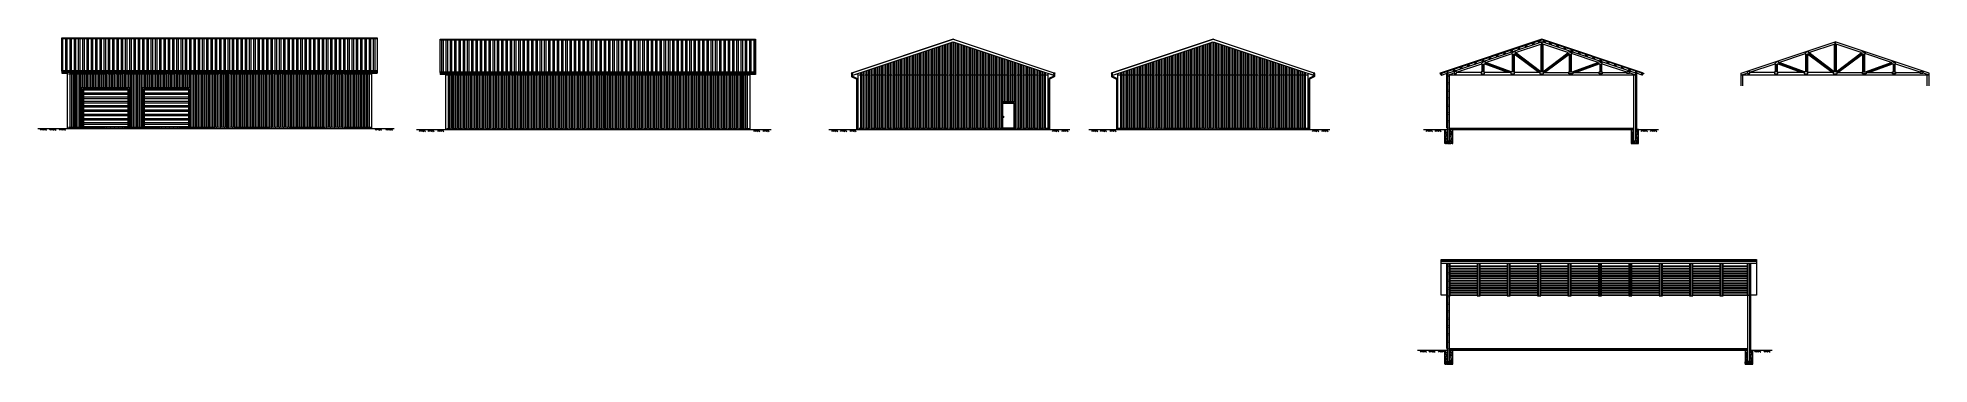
# Model space of a CAD drawing. Header units: inches. Extents: x 99 to 15695, y -7208 to 2559.
# Drawn here: x 99 to 6071, y -4891 to -3860 of the extents above; entities that cross this region are included whole.
import ezdxf

# ---------------------------------------------------------------- set-up
doc = ezdxf.new("R2010")
doc.units = ezdxf.units.IN
doc.header["$LTSCALE"] = 96
doc.header["$MEASUREMENT"] = 0
doc.linetypes.add('Dash', pattern=[0.225, 0.15, -0.075])
for name, color, linetype, lineweight in [('Common', 4, 'Continuous', 5), ('Dimensions', 7, 'Continuous', 0), ('Section', 6, 'Continuous', 20)]:
    doc.layers.add(name, color=color, linetype=linetype, lineweight=lineweight)
doc.layers.add('Hatch', color=7, linetype='Continuous', lineweight=0, true_color=0x919191)
pattern_1 = [(95, (2671.087, 6164.4583), (5.51552, 4.6280708), [0.75, -8.25]), (40, (2671.087, 6164.458), (-6.2999217, 4.3376815), [0.6, -6.6]), (145.451444, (2671.547, 6164.844), (-0.7844016, 8.9657522), [0.637402, -7.011421]), (91.1842, (2669.673, 6165.873), (8.716934, 6.376138), [1.125, -12.375]), (141.63564, (2670.399, 6166.404), (-0.279001, 13.497117), [0.956103, -10.517138]), (36.18416, (2669.673, 6165.873), (-0.279001, 13.497117), [0.9, -9.9]), (66, (2670.7335, 6166.226), (7.0677157, 1.3738248), [0.75, -8.25]), (11, (2670.7335, 6166.226), (-3.407086, 6.8480844), [0.6, -6.6]), (116.451445, (2671.3225, 6166.3406), (3.6606297, 8.221909), [0.637402, -7.011421]), (82.5, (2671.087, 6164.4583), (-2.26793185, 2.4398982), [0, -6.52, 0, -6.7, 0, -6.625]), (52.5, (2671.087, 6164.4583), (-0.9287294, 4.6490945), [0, -3.82, 0, -6.37, 0, -2.525]), (12.5, (2669.5102, 6162.8815), (3.9341817, 3.6152076), [0, -2.5, 0, -7.8, 0, -10.35]), (2.5, (2668.803, 6162.1744), (3.4158998, 4.831598), [0, -3.25, 0, -5.18, 0, -7.35])]
pattern_2 = [(90, (2671.087, 6860.8195), (-5, 0), [])]
pattern_3 = [(82.5, (2671.087, 6860.8195), (-3.517533, 3.2948178), [0, -3.8, 0, -4.25, 0, -4.0625]), (52.5, (2671.087, 6860.8195), (-1.8603438, 8.1174493), [0, -2.05, 0, -3.425, 0, -1.3125]), (12.5, (2668.9127, 6858.645), (5.4950732, 5.515081), [0, -1.25, 0, -4.5, 0, -5.875]), (2.5, (2668.913, 6858.645), (3.7626054, 6.865657), [0, -0.625, 0, -2.95, 0, -3.375])]
pattern_4 = [(95, (2671.087, 6860.8195), (5.51552, 4.6280708), [0.75, -8.25]), (40, (2671.087, 6860.8195), (-6.2999217, 4.3376815), [0.6, -6.6]), (145.451444, (2671.547, 6861.205), (-0.7844016, 8.9657522), [0.637402, -7.011421]), (91.1842, (2669.673, 6862.234), (8.716934, 6.376138), [1.125, -12.375]), (141.63564, (2670.399, 6862.765), (-0.279001, 13.497117), [0.956103, -10.517138]), (36.18416, (2669.673, 6862.234), (-0.279001, 13.497117), [0.9, -9.9]), (66, (2670.7335, 6862.587), (7.0677157, 1.3738248), [0.75, -8.25]), (11, (2670.7335, 6862.587), (-3.407086, 6.8480844), [0.6, -6.6]), (116.451445, (2671.3225, 6862.702), (3.6606297, 8.221909), [0.637402, -7.011421]), (82.5, (2671.087, 6860.8195), (-2.26793185, 2.4398982), [0, -6.52, 0, -6.7, 0, -6.625]), (52.5, (2671.087, 6860.8195), (-0.9287294, 4.6490945), [0, -3.82, 0, -6.37, 0, -2.525]), (12.5, (2669.5102, 6859.2426), (3.9341817, 3.6152076), [0, -2.5, 0, -7.8, 0, -10.35]), (2.5, (2668.803, 6858.5355), (3.4158998, 4.831598), [0, -3.25, 0, -5.18, 0, -7.35])]

msp = doc.modelspace()

# ---------------------------------------------------------------- hatches: boundary and pattern name
at = {"layer": 'Hatch'}
h = msp.add_hatch(dxfattribs=at)
h.set_pattern_fill('ANSI32', color=256, scale=36, angle=45)
h.set_pattern_definition([(90, (2671.087, 6866.292), (-13.5, 0), []), (90, (2675.587, 6870.792), (-13.5, 0), [])])
h.paths.add_polyline_path([(174.5, -3862.8), (174.5, -3964.9), (1170.5, -3964.9), (1170.5, -3862.8)])
h = msp.add_hatch(dxfattribs=at)
h.set_pattern_fill('ANSI32', color=256, scale=36, angle=45)
h.set_pattern_definition([(90, (2738.345, 6810.339), (-13.5, 0), []), (90, (2742.845, 6814.839), (-13.5, 0), [])])
h.paths.add_polyline_path([(1369, -3866.8), (1369, -3968.9), (2365, -3968.9), (2365, -3866.8)])
h = msp.add_hatch(dxfattribs=at)
h.set_pattern_fill('ANSI31', color=256, scale=40, angle=45)
h.set_pattern_definition(pattern_2)
h.paths.add_polyline_path([(2696.6, -3970), (2696.6, -4146.3), (3141.6, -4146.3), (3141.6, -4062.6), (3185.1, -4062.6), (3185.1, -4146.3), (3280.6, -4146.3), (3280.6, -3970), (2988.6, -3872.7)])
h = msp.add_hatch(dxfattribs=at)
h.set_pattern_fill('ANSI31', color=256, scale=40, angle=45)
h.set_pattern_definition([(90, (3491.956, 6860.8195), (-5, 0), [])])
h.paths.add_polyline_path([(3517.4, -3970), (3517.4, -4146.3), (3962.4, -4146.3), (4005.9, -4146.3), (4101.4, -4146.3), (4101.4, -3970), (3809.4, -3872.7)])
h = msp.add_hatch(dxfattribs=at)
h.set_pattern_fill('ANSI31', color=256, scale=40, angle=45)
h.set_pattern_definition(pattern_2)
h.paths.add_polyline_path([(214.4, -4142.3), (214.4, -3972.3), (200.5, -3972.3), (200.5, -4142.3)])
h.paths.add_polyline_path([(694.4, -4142.3), (694.4, -3972.3), (218.4, -3972.3), (218.4, -4142.3), (236.7, -4142.3), (236.7, -4018.6), (388.2, -4018.6), (388.2, -4142.3), (428.7, -4142.3), (428.7, -4018.6), (580.2, -4018.6), (580.2, -4142.3)])
h.paths.add_polyline_path([(698.4, -3972.3), (698.4, -4142.3), (1144.5, -4142.3), (1144.5, -3972.3)])
h = msp.add_hatch(dxfattribs=at)
h.set_pattern_fill('ANSI31', color=256, scale=40, angle=45)
h.set_pattern_definition([(90, (2738.345, 6808.339), (-5, 0), [])])
h.paths.add_polyline_path([(2339, -4146.3), (2339, -3976.3), (1395, -3976.3), (1395, -4146.3)])
h = msp.add_hatch(dxfattribs=at)
h.set_pattern_fill('ANSI32', color=256, scale=36, angle=315)
h.set_pattern_definition([(0, (2675.587, 6860.82), (3e-15, 13.5), []), (0, (2680.087, 6856.32), (3e-15, 13.5), [])])
h.paths.add_polyline_path([(242.5, -4024.3), (242.5, -4140.3), (382.7, -4140.3), (382.7, -4024.3)])
h = msp.add_hatch(dxfattribs=at)
h.set_pattern_fill('ANSI32', color=256, scale=36, angle=315)
h.set_pattern_definition([(0, (2867.587, 6860.82), (3e-15, 13.5), []), (0, (2872.087, 6856.32), (3e-15, 13.5), [])])
h.paths.add_polyline_path([(434.5, -4024.3), (434.5, -4140.3), (574.7, -4140.3), (574.7, -4024.3)])
h = msp.add_hatch(dxfattribs=at)
h.set_pattern_fill('AR-SAND', color=256, scale=2.5, angle=45)
h.set_pattern_definition(pattern_3)
h.paths.add_polyline_path([(4565.4, -4150.3), (4556.4, -4150.3), (4556.4, -4186.3), (4565.4, -4186.3)])
h.paths.add_polyline_path([(4550.4, -4150.3), (4541.4, -4150.3), (4541.4, -4186.3), (4550.4, -4186.3)])
h = msp.add_hatch(dxfattribs=at)
h.set_pattern_fill('AR-CONC', color=256, angle=45)
h.set_pattern_definition(pattern_4)
h.paths.add_polyline_path([(5138.4, -4146.3), (4556.4, -4146.3), (4556.4, -4150.3), (4565.4, -4150.3), (5138.4, -4150.3)])
h = msp.add_hatch(dxfattribs=at)
h.set_pattern_fill('AR-SAND', color=256, scale=2.5, angle=45)
h.set_pattern_definition(pattern_3)
h.paths.add_polyline_path([(5129.4, -4150.3), (5138.4, -4150.3), (5138.4, -4186.3), (5129.4, -4186.3)])
h.paths.add_polyline_path([(5144.4, -4150.3), (5153.4, -4150.3), (5153.4, -4186.3), (5144.4, -4186.3)])
h = msp.add_hatch(dxfattribs=at)
h.set_pattern_fill('AR-CONC', color=256, angle=45)
h.set_pattern_definition(pattern_4)
h.paths.add_polyline_path([(4565.4, -4186.3), (4541.4, -4186.3), (4541.4, -4194.3), (4565.4, -4194.3)])
h = msp.add_hatch(dxfattribs=at)
h.set_pattern_fill('AR-CONC', color=256, angle=45)
h.set_pattern_definition(pattern_4)
h.paths.add_polyline_path([(5129.4, -4186.3), (5153.4, -4186.3), (5153.4, -4194.3), (5129.4, -4194.3)])
h = msp.add_hatch(dxfattribs=at)
h.set_pattern_fill('AR-SAND', color=256, scale=2.5, angle=45)
h.set_pattern_definition([(82.5, (2671.087, 6164.4583), (-3.517533, 3.2948178), [0, -3.8, 0, -4.25, 0, -4.0625]), (52.5, (2671.087, 6164.4583), (-1.8603438, 8.1174493), [0, -2.05, 0, -3.425, 0, -1.3125]), (12.5, (2668.9127, 6162.284), (5.4950732, 5.515081), [0, -1.25, 0, -4.5, 0, -5.875]), (2.5, (2668.913, 6162.284), (3.7626054, 6.865657), [0, -0.625, 0, -2.95, 0, -3.375])])
h.paths.add_polyline_path([(4565.4, -4846.7), (4556.4, -4846.7), (4556.4, -4882.7), (4565.4, -4882.7)])
h.paths.add_polyline_path([(4550.4, -4846.7), (4541.4, -4846.7), (4541.4, -4882.7), (4550.4, -4882.7)])
h = msp.add_hatch(dxfattribs=at)
h.set_pattern_fill('AR-CONC', color=256, angle=45)
h.set_pattern_definition(pattern_1)
h.paths.add_polyline_path([(4565.4, -4882.7), (4541.4, -4882.7), (4541.4, -4890.7), (4565.4, -4890.7)])
h = msp.add_hatch(dxfattribs=at)
h.set_pattern_fill('AR-CONC', color=256, angle=45)
h.set_pattern_definition(pattern_1)
h.paths.add_polyline_path([(5498.4, -4842.7), (4556.4, -4842.7), (4556.4, -4846.7), (4565.4, -4846.7), (5498.4, -4846.7)])
h = msp.add_hatch(dxfattribs=at)
h.set_pattern_fill('AR-SAND', color=256, scale=2.5, angle=45)
h.set_pattern_definition([(82.5, (3031.087, 6164.4583), (-3.517533, 3.2948178), [0, -3.8, 0, -4.25, 0, -4.0625]), (52.5, (3031.087, 6164.4583), (-1.8603438, 8.1174493), [0, -2.05, 0, -3.425, 0, -1.3125]), (12.5, (3028.9127, 6162.284), (5.4950732, 5.515081), [0, -1.25, 0, -4.5, 0, -5.875]), (2.5, (3028.913, 6162.284), (3.7626054, 6.865657), [0, -0.625, 0, -2.95, 0, -3.375])])
h.paths.add_polyline_path([(5489.4, -4846.7), (5498.4, -4846.7), (5498.4, -4882.7), (5489.4, -4882.7)])
h.paths.add_polyline_path([(5504.4, -4846.7), (5513.4, -4846.7), (5513.4, -4882.7), (5504.4, -4882.7)])
h = msp.add_hatch(dxfattribs=at)
h.set_pattern_fill('AR-CONC', color=256, angle=45)
h.set_pattern_definition([(95, (3031.087, 6164.4583), (5.51552, 4.6280708), [0.75, -8.25]), (40, (3031.087, 6164.458), (-6.2999217, 4.3376815), [0.6, -6.6]), (145.451444, (3031.547, 6164.844), (-0.7844016, 8.9657522), [0.637402, -7.011421]), (91.1842, (3029.673, 6165.873), (8.716934, 6.376138), [1.125, -12.375]), (141.63564, (3030.399, 6166.404), (-0.279001, 13.497117), [0.956103, -10.517138]), (36.18416, (3029.673, 6165.873), (-0.279001, 13.497117), [0.9, -9.9]), (66, (3030.7335, 6166.226), (7.0677157, 1.3738248), [0.75, -8.25]), (11, (3030.7335, 6166.226), (-3.407086, 6.8480844), [0.6, -6.6]), (116.451445, (3031.3225, 6166.3406), (3.6606297, 8.221909), [0.637402, -7.011421]), (82.5, (3031.087, 6164.4583), (-2.26793185, 2.4398982), [0, -6.52, 0, -6.7, 0, -6.625]), (52.5, (3031.087, 6164.4583), (-0.9287294, 4.6490945), [0, -3.82, 0, -6.37, 0, -2.525]), (12.5, (3029.5102, 6162.8815), (3.9341817, 3.6152076), [0, -2.5, 0, -7.8, 0, -10.35]), (2.5, (3028.803, 6162.1744), (3.4158998, 4.831598), [0, -3.25, 0, -5.18, 0, -7.35])])
h.paths.add_polyline_path([(5489.4, -4882.7), (5513.4, -4882.7), (5513.4, -4890.7), (5489.4, -4890.7)])

# ---------------------------------------------------------------- linework, layer by layer
at = {"layer": 'Common'}
for p, q in [((174.5, -3862.3), (1170.5, -3862.3)), ((1170.5, -3862.8), (174.5, -3862.8)), ((1369, -3866.3), (2365, -3866.3)), ((2364.9, -3866.8), (1369, -3866.8)), ((2988.6, -3865), (2670.6, -3971)), ((2671.7, -3978.3), (2988.6, -3872.7)), ((2988.6, -3864.4), (2982.7, -3866.3)), ((2982.7, -3866.3), (2982.9, -3866.8)), ((2994.4, -3866.3), (2988.6, -3864.4)), ((2988.6, -3865), (3306.6, -3971)), ((2988.6, -3872.7), (3305.4, -3978.3)), ((2994.2, -3866.8), (2994.4, -3866.3)), ((3809.4, -3865), (3491.4, -3971)), ((3492.6, -3978.3), (3809.4, -3872.7)), ((3809.4, -3865), (4127.4, -3971)), ((3809.4, -3872.7), (4126.2, -3978.3)), ((4529.4, -3970.9), (4847.4, -3864.9)), ((4847.4, -3865), (4529.4, -3971)), ((4531.5, -3971.6), (4847.4, -3866.3)), ((4817.3, -3880.6), (4821.8, -3881.2)), ((4818, -3882.5), (4821.1, -3879.3)), ((4819.9, -3875.5), (4823.7, -3880.6)), ((4821.8, -3874.9), (4821.8, -3881.2)), ((4836.3, -3874.3), (4840.7, -3874.9)), ((4837, -3876.2), (4840.1, -3873)), ((4838.8, -3869.2), (4842.6, -3874.3)), ((4840.7, -3868.6), (4840.7, -3874.9)), ((4847.4, -3864.4), (4841.6, -3866.3)), ((4841.6, -3866.3), (4841.7, -3866.8)), ((4853.3, -3866.3), (4847.4, -3864.4)), ((5165.5, -3970.9), (4847.4, -3864.9)), ((4847.4, -3865), (5165.4, -3971)), ((5163.4, -3971.6), (4847.4, -3866.3)), ((4856, -3869.2), (4852.2, -3874.3)), ((4853.1, -3866.8), (4853.3, -3866.3)), ((4854.1, -3868.6), (4854.1, -3874.9)), ((4858.5, -3874.3), (4854.1, -3874.9)), ((4857.9, -3876.2), (4854.7, -3873)), ((4875, -3875.5), (4871.2, -3880.6)), ((4873.1, -3874.9), (4873.1, -3881.2)), ((4877.5, -3880.6), (4873.1, -3881.2)), ((4876.9, -3882.5), (4873.7, -3879.3)), ((4635.2, -3941.3), (4639.6, -3941.9)), ((4635.8, -3943.2), (4639, -3940)), ((4637.7, -3936.2), (4641.5, -3941.3)), ((4639.6, -3935.6), (4639.6, -3941.9)), ((4658, -3933.7), (4662.4, -3934.3)), ((4658.6, -3935.6), (4661.8, -3932.4)), ((4660.5, -3928.6), (4664.3, -3933.7)), ((4662.4, -3928), (4662.4, -3934.3)), ((4680.7, -3926.1), (4685.2, -3926.8)), ((4681.4, -3928), (4684.5, -3924.9)), ((4683.3, -3921.1), (4687.1, -3926.1)), ((4685.2, -3920.4), (4685.2, -3926.8)), ((4703.5, -3918.5), (4707.9, -3919.2)), ((4704.1, -3920.4), (4707.3, -3917.3)), ((4706, -3913.5), (4709.8, -3918.5)), ((4707.9, -3912.8), (4707.9, -3919.2)), ((4726.3, -3910.9), (4730.7, -3911.6)), ((4726.9, -3912.8), (4730.1, -3909.7)), ((4728.8, -3905.9), (4732.6, -3910.9)), ((4730.7, -3905.2), (4730.7, -3911.6)), ((4749, -3903.4), (4753.5, -3904)), ((4749.7, -3905.2), (4752.8, -3902.1)), ((4751.6, -3898.3), (4755.4, -3903.4)), ((4753.5, -3897.7), (4753.5, -3904)), ((4771.8, -3895.8), (4776.2, -3896.4)), ((4772.4, -3897.7), (4775.6, -3894.5)), ((4774.3, -3890.7), (4778.1, -3895.8)), ((4776.2, -3890.1), (4776.2, -3896.4)), ((4794.6, -3888.2), (4799, -3888.8)), ((4795.2, -3890.1), (4798.4, -3886.9)), ((4797.1, -3883.1), (4800.9, -3888.2)), ((4799, -3882.5), (4799, -3888.8)), ((4897.7, -3883.1), (4893.9, -3888.2)), ((4895.8, -3882.5), (4895.8, -3888.8)), ((4900.3, -3888.2), (4895.8, -3888.8)), ((4899.6, -3890.1), (4896.5, -3886.9)), ((4920.5, -3890.7), (4916.7, -3895.8)), ((4918.6, -3890.1), (4918.6, -3896.4)), ((4923, -3895.8), (4918.6, -3896.4)), ((4922.4, -3897.7), (4919.2, -3894.5)), ((4943.3, -3898.3), (4939.5, -3903.4)), ((4941.4, -3897.7), (4941.4, -3904)), ((4945.8, -3903.4), (4941.4, -3904)), ((4945.2, -3905.2), (4942, -3902.1)), ((4966, -3905.9), (4962.3, -3910.9)), ((4964.1, -3905.2), (4964.1, -3911.6)), ((4968.6, -3910.9), (4964.1, -3911.6)), ((4967.9, -3912.8), (4964.8, -3909.7)), ((4988.8, -3913.5), (4985, -3918.5)), ((4986.9, -3912.8), (4986.9, -3919.2)), ((4991.3, -3918.5), (4986.9, -3919.2)), ((4990.7, -3920.4), (4987.6, -3917.3)), ((5011.6, -3921.1), (5007.8, -3926.1)), ((5009.7, -3920.4), (5009.7, -3926.8)), ((5014.1, -3926.1), (5009.7, -3926.8)), ((5013.5, -3928), (5010.3, -3924.9)), ((5034.4, -3928.6), (5030.6, -3933.7)), ((5032.5, -3928), (5032.5, -3934.3)), ((5036.9, -3933.7), (5032.5, -3934.3)), ((5036.2, -3935.6), (5033.1, -3932.4)), ((5057.1, -3936.2), (5053.3, -3941.3)), ((5055.2, -3935.6), (5055.2, -3941.9)), ((5059.7, -3941.3), (5055.2, -3941.9)), ((5059, -3943.2), (5055.9, -3940)), ((174.5, -3964.9), (1170.5, -3964.9)), ((1170.5, -3965.1), (174.5, -3965.1)), ((1170.5, -3965.6), (174.5, -3965.6)), ((174.5, -3968.6), (1170.5, -3968.6)), ((200.5, -4142.3), (200.5, -3972.3)), ((214.4, -3972.3), (200.5, -3972.3)), ((694.4, -3972.3), (218.4, -3972.3)), ((1126.6, -3972.3), (698.4, -3972.3)), ((1152.5, -3972.3), (1130.6, -3972.3)), ((1144.5, -3972.3), (1144.5, -4142.3)), ((2365, -3968.9), (1369, -3968.9)), ((2365, -3969), (1369, -3969)), ((2365, -3969.5), (1369, -3969.5)), ((2365, -3972.5), (1369, -3972.5)), ((1387, -3976.3), (2347, -3976.3)), ((1395, -4146.3), (1395, -3976.3)), ((2339, -3976.3), (2339, -4146.3)), ((2666.6, -3971.5), (2667.6, -3974.5)), ((2670.6, -3971.5), (2666.6, -3971.5)), ((2667.6, -3974.5), (2670.6, -3974.5)), ((2670.6, -3971.5), (2670.6, -3974.5)), ((2696.6, -3970), (2696.6, -4146.3)), ((3280.6, -4146.3), (3280.6, -3970)), ((3310.6, -3971.5), (3306.6, -3971.5)), ((3306.6, -3974.5), (3306.6, -3971.5)), ((3306.6, -3974.5), (3309.6, -3974.5)), ((3309.6, -3974.5), (3310.6, -3971.5)), ((3487.4, -3971.5), (3488.4, -3974.5)), ((3491.4, -3971.5), (3487.4, -3971.5)), ((3488.4, -3974.5), (3491.4, -3974.5)), ((3491.4, -3971.5), (3491.4, -3974.5)), ((3517.4, -3970), (3517.4, -4146.3)), ((4101.4, -4146.3), (4101.4, -3970)), ((4131.4, -3971.5), (4127.4, -3971.5)), ((4127.4, -3974.5), (4127.4, -3971.5)), ((4127.4, -3974.5), (4130.4, -3974.5)), ((4130.4, -3974.5), (4131.4, -3971.5)), ((4525.4, -3971.5), (4526.4, -3974.5)), ((4529.4, -3971.5), (4525.4, -3971.5)), ((4526.4, -3974.5), (4529.4, -3974.5)), ((4529.4, -3970.9), (4529.4, -3971)), ((4529.4, -3978.3), (4529.4, -3971)), ((4529.4, -3971.5), (4529.4, -3974.5)), ((4529.4, -3978.3), (4530.6, -3978.3)), ((4529.5, -3977.6), (4531.5, -3971.6)), ((4529.5, -3971.6), (4531.5, -3977.6)), ((4530.6, -3978.3), (4548.4, -3972.3)), ((4547.4, -4144.3), (4547.4, -3972.7)), ((4548.4, -3972.3), (4550.4, -3966.3)), ((4548.4, -3966.3), (4550.4, -3972.3)), ((4548.4, -4144.3), (4548.4, -3972)), ((4550.4, -3976.3), (4548.4, -3982.3)), ((4548.4, -3976.3), (4550.4, -3982.3)), ((4550.4, -4000.3), (4548.4, -4006.3)), ((4548.4, -4000.3), (4550.4, -4006.3)), ((4566.9, -3964.1), (4571.3, -3964.7)), ((4567.5, -3966), (4570.7, -3962.8)), ((4569.4, -3959), (4573.2, -3964.1)), ((4571.3, -3958.4), (4571.3, -3964.7)), ((4589.7, -3956.5), (4594.1, -3957.1)), ((4590.3, -3958.4), (4593.5, -3955.2)), ((4592.2, -3951.4), (4596, -3956.5)), ((4594.1, -3950.8), (4594.1, -3957.1)), ((4612.4, -3948.9), (4616.9, -3949.5)), ((4613.1, -3950.8), (4616.2, -3947.6)), ((4615, -3943.8), (4618.8, -3948.9)), ((4616.9, -3943.2), (4616.9, -3949.5)), ((5079.9, -3943.8), (5076.1, -3948.9)), ((5078, -3943.2), (5078, -3949.5)), ((5082.4, -3948.9), (5078, -3949.5)), ((5081.8, -3950.8), (5078.6, -3947.6)), ((5102.7, -3951.4), (5098.9, -3956.5)), ((5100.8, -3950.8), (5100.8, -3957.1)), ((5105.2, -3956.5), (5100.8, -3957.1)), ((5104.6, -3958.4), (5101.4, -3955.2)), ((5125.4, -3959), (5121.6, -3964.1)), ((5123.5, -3958.4), (5123.5, -3964.7)), ((5128, -3964.1), (5123.5, -3964.7)), ((5127.3, -3966), (5124.2, -3962.8)), ((5146.4, -3972.3), (5144.4, -3966.3)), ((5146.4, -3966.3), (5144.4, -3972.3)), ((5144.4, -3976.3), (5146.4, -3982.3)), ((5146.4, -3976.3), (5144.4, -3982.3)), ((5144.4, -4000.3), (5146.4, -4006.3)), ((5146.4, -4000.3), (5144.4, -4006.3)), ((5146.4, -4144.3), (5146.4, -3972)), ((5164.2, -3978.3), (5146.4, -3972.3)), ((5147.4, -4144.3), (5147.4, -3972.7)), ((5165.4, -3977.6), (5163.4, -3971.6)), ((5165.4, -3971.6), (5163.4, -3977.6)), ((5165.4, -3978.3), (5164.2, -3978.3)), ((5165.5, -3970.9), (5165.4, -3971)), ((5165.4, -3978.3), (5165.4, -3971)), ((5165.4, -3971.5), (5169.4, -3971.5)), ((5165.4, -3971.5), (5165.4, -3974.5)), ((5168.4, -3974.5), (5165.4, -3974.5)), ((5169.4, -3971.5), (5168.4, -3974.5)), ((388.2, -4018.6), (236.7, -4018.6)), ((236.7, -4018.6), (236.7, -4142.3)), ((240.5, -4142.3), (240.5, -4022.3)), ((384.5, -4022.3), (240.5, -4022.3)), ((242.5, -4024.3), (242.5, -4141.3)), ((242.5, -4024.3), (382.7, -4024.3)), ((382.7, -4024.3), (382.7, -4141.3)), ((384.5, -4142.3), (384.5, -4022.3)), ((388.2, -4142.3), (388.2, -4018.6)), ((428.7, -4018.6), (428.7, -4142.3)), ((580.2, -4018.6), (428.7, -4018.6)), ((432.5, -4142.3), (432.5, -4022.3)), ((576.5, -4022.3), (432.5, -4022.3)), ((434.5, -4024.3), (434.5, -4141.3)), ((434.5, -4024.3), (574.7, -4024.3)), ((574.7, -4024.3), (574.7, -4141.3)), ((576.5, -4142.3), (576.5, -4022.3)), ((580.2, -4018.6), (580.2, -4142.3)), ((4550.4, -4024.3), (4548.4, -4030.3)), ((4548.4, -4024.3), (4550.4, -4030.3)), ((4550.4, -4048.3), (4548.4, -4054.3)), ((4548.4, -4048.3), (4550.4, -4054.3)), ((5144.4, -4024.3), (5146.4, -4030.3)), ((5146.4, -4024.3), (5144.4, -4030.3)), ((5144.4, -4048.3), (5146.4, -4054.3)), ((5146.4, -4048.3), (5144.4, -4054.3)), ((3141.6, -4062.6), (3141.6, -4146.3)), ((3185.1, -4062.6), (3141.6, -4062.6)), ((3145.1, -4146.3), (3145.1, -4066.1)), ((3145.1, -4066.1), (3181.6, -4066.1)), ((3181.3, -4066.3), (3145.3, -4066.3)), ((3145.3, -4146.3), (3145.3, -4066.3)), ((3145.4, -4066.4), (3181.2, -4066.4)), ((3145.4, -4145.2), (3145.4, -4066.4)), ((3146.3, -4109.3), (3146, -4109.9)), ((3146, -4109.9), (3146, -4110.7)), ((3146.3, -4111.3), (3146, -4110.7)), ((3146.9, -4109), (3146.3, -4109.3)), ((3146.6, -4109.5), (3146.3, -4110)), ((3146.3, -4110), (3146.3, -4110.6)), ((3146.6, -4111.1), (3146.3, -4110.6)), ((3146.9, -4111.6), (3146.3, -4111.3)), ((3146.6, -4109.5), (3147, -4109.3)), ((3147, -4111.3), (3146.6, -4111.1)), ((3147.7, -4109), (3146.9, -4109)), ((3147.7, -4111.6), (3146.9, -4111.6)), ((3147, -4109.3), (3147.6, -4109.3)), ((3147, -4111.3), (3147.6, -4111.3)), ((3148.1, -4109.5), (3147.6, -4109.3)), ((3147.6, -4111.3), (3148.1, -4111.1)), ((3147.7, -4109), (3148.3, -4109.3)), ((3147.7, -4111.6), (3148.3, -4111.3)), ((3148.1, -4109.5), (3148.3, -4110)), ((3148.3, -4110.6), (3148.1, -4111.1)), ((3148.6, -4109.9), (3148.3, -4109.3)), ((3148.3, -4110.6), (3148.3, -4110)), ((3148.3, -4111.3), (3148.6, -4110.7)), ((3148.6, -4109.9), (3148.6, -4110.7)), ((3181.1, -4075.3), (3181.1, -4071.3)), ((3181.6, -4071.3), (3181.1, -4071.3)), ((3181.1, -4075.3), (3181.6, -4075.3)), ((3181.1, -4104.3), (3181.6, -4104.3)), ((3181.1, -4108.3), (3181.1, -4104.3)), ((3181.1, -4108.3), (3181.6, -4108.3)), ((3181.2, -4066.4), (3181.2, -4071.3)), ((3181.2, -4104.3), (3181.2, -4075.3)), ((3181.2, -4137.3), (3181.2, -4108.3)), ((3181.3, -4066.3), (3181.3, -4071.3)), ((3181.3, -4104.3), (3181.3, -4075.3)), ((3181.3, -4108.3), (3181.3, -4137.3)), ((3181.6, -4146.3), (3181.6, -4066.1)), ((3185.1, -4062.6), (3185.1, -4146.3)), ((4550.4, -4072.3), (4548.4, -4078.3)), ((4548.4, -4072.3), (4550.4, -4078.3)), ((4550.4, -4096.3), (4548.4, -4102.3)), ((4548.4, -4096.3), (4550.4, -4102.3)), ((4550.4, -4120.3), (4548.4, -4126.3)), ((4548.4, -4120.3), (4550.4, -4126.3)), ((5144.4, -4072.3), (5146.4, -4078.3)), ((5146.4, -4072.3), (5144.4, -4078.3)), ((5144.4, -4096.3), (5146.4, -4102.3)), ((5146.4, -4096.3), (5144.4, -4102.3)), ((5144.4, -4120.3), (5146.4, -4126.3)), ((5146.4, -4120.3), (5144.4, -4126.3)), ((240.5, -4141.3), (384.5, -4141.3)), ((242.5, -4140.3), (382.7, -4140.3)), ((432.5, -4141.3), (576.5, -4141.3)), ((434.5, -4140.3), (574.7, -4140.3)), ((1152.5, -4143.1), (1152.5, -4142.3)), ((3145.3, -4145.3), (3181.3, -4145.3)), ((3181.2, -4145.2), (3145.4, -4145.2)), ((3181.6, -4137.3), (3181.1, -4137.3)), ((3181.1, -4137.3), (3181.1, -4141.3)), ((3181.1, -4141.3), (3181.6, -4141.3)), ((3181.2, -4141.3), (3181.2, -4145.2)), ((3181.3, -4141.3), (3181.3, -4146.3)), ((4547.4, -4144.3), (4548.5, -4144.3)), ((4550.4, -4144.3), (4548.4, -4150.3)), ((4548.4, -4144.3), (4550.4, -4150.3)), ((5144.4, -4144.3), (5146.4, -4150.3)), ((5146.4, -4144.3), (5144.4, -4150.3)), ((5147.4, -4144.3), (5146.3, -4144.3)), ((4547.4, -4840.7), (4547.4, -4573)), ((4548.4, -4840.7), (4548.4, -4573)), ((4550.4, -4576.7), (4548.4, -4582.7)), ((4548.4, -4576.7), (4550.4, -4582.7)), ((4558.4, -4580.6), (4643.4, -4580.6)), ((4558.4, -4582.5), (4643.4, -4582.5)), ((4558.4, -4588.2), (4643.4, -4588.2)), ((4558.4, -4590.1), (4643.4, -4590.1)), ((4558.4, -4595.8), (4643.4, -4595.8)), ((4558.4, -4597.7), (4643.4, -4597.7)), ((4653.4, -4580.6), (4738.2, -4580.6)), ((4653.4, -4582.5), (4738.2, -4582.5)), ((4653.4, -4588.2), (4738.2, -4588.2)), ((4653.4, -4590.1), (4738.2, -4590.1)), ((4653.4, -4595.8), (4738.2, -4595.8)), ((4653.4, -4597.7), (4738.2, -4597.7)), ((4748.2, -4580.6), (4834.2, -4580.6)), ((4748.2, -4582.5), (4834.2, -4582.5)), ((4748.2, -4588.2), (4834.2, -4588.2)), ((4748.2, -4590.1), (4834.2, -4590.1)), ((4748.2, -4595.8), (4834.2, -4595.8)), ((4748.2, -4597.7), (4834.2, -4597.7)), ((4844.2, -4580.6), (4930.2, -4580.6)), ((4844.2, -4582.5), (4930.2, -4582.5)), ((4844.2, -4588.2), (4930.2, -4588.2)), ((4844.2, -4590.1), (4930.2, -4590.1)), ((4844.2, -4595.8), (4930.2, -4595.8)), ((4844.2, -4597.7), (4930.2, -4597.7)), ((4940.2, -4580.6), (5026.2, -4580.6)), ((4940.2, -4582.5), (5026.2, -4582.5)), ((4940.2, -4588.2), (5026.2, -4588.2)), ((4940.2, -4590.1), (5026.2, -4590.1)), ((4940.2, -4595.8), (5026.2, -4595.8)), ((4940.2, -4597.7), (5026.2, -4597.7)), ((5036.2, -4580.6), (5122.2, -4580.6)), ((5036.2, -4582.5), (5122.2, -4582.5)), ((5036.2, -4588.2), (5122.2, -4588.2)), ((5036.2, -4590.1), (5122.2, -4590.1)), ((5036.2, -4595.8), (5122.2, -4595.8)), ((5036.2, -4597.7), (5122.2, -4597.7)), ((5132.2, -4580.6), (5218.2, -4580.6)), ((5132.2, -4582.5), (5218.2, -4582.5)), ((5132.2, -4588.2), (5218.2, -4588.2)), ((5132.2, -4590.1), (5218.2, -4590.1)), ((5132.2, -4595.8), (5218.2, -4595.8)), ((5132.2, -4597.7), (5218.2, -4597.7)), ((5228.2, -4580.6), (5314.2, -4580.6)), ((5228.2, -4582.5), (5314.2, -4582.5)), ((5228.2, -4588.2), (5314.2, -4588.2)), ((5228.2, -4590.1), (5314.2, -4590.1)), ((5228.2, -4595.8), (5314.2, -4595.8)), ((5228.2, -4597.7), (5314.2, -4597.7)), ((5324.2, -4580.6), (5410.2, -4580.6)), ((5324.2, -4582.5), (5410.2, -4582.5)), ((5324.2, -4588.2), (5410.2, -4588.2)), ((5324.2, -4590.1), (5410.2, -4590.1)), ((5324.2, -4595.8), (5410.2, -4595.8)), ((5324.2, -4597.7), (5410.2, -4597.7)), ((5420.2, -4580.6), (5496.4, -4580.6)), ((5420.2, -4582.5), (5496.4, -4582.5)), ((5420.2, -4588.2), (5496.4, -4588.2)), ((5420.2, -4590.1), (5496.4, -4590.1)), ((5420.2, -4595.8), (5496.4, -4595.8)), ((5420.2, -4597.7), (5496.4, -4597.7)), ((5504.4, -4576.7), (5506.4, -4582.7)), ((5506.4, -4576.7), (5504.4, -4582.7)), ((5506.4, -4840.7), (5506.4, -4573)), ((5507.4, -4840.7), (5507.4, -4573)), ((4550.4, -4600.7), (4548.4, -4606.7)), ((4548.4, -4600.7), (4550.4, -4606.7)), ((4550.4, -4624.7), (4548.4, -4630.7)), ((4548.4, -4624.7), (4550.4, -4630.7)), ((4550.4, -4648.7), (4548.4, -4654.7)), ((4548.4, -4648.7), (4550.4, -4654.7)), ((4558.4, -4603.3), (4643.4, -4603.3)), ((4558.4, -4605.2), (4643.4, -4605.2)), ((4558.4, -4610.9), (4643.4, -4610.9)), ((4558.4, -4612.8), (4643.4, -4612.8)), ((4558.4, -4618.5), (4643.4, -4618.5)), ((4558.4, -4620.3), (4643.4, -4620.3)), ((4558.4, -4626), (4643.4, -4626)), ((4558.4, -4627.9), (4643.4, -4627.9)), ((4558.4, -4633.6), (4643.4, -4633.6)), ((4558.4, -4635.5), (4643.4, -4635.5)), ((4558.4, -4641.1), (4643.4, -4641.1)), ((4558.4, -4643), (4643.4, -4643)), ((4558.4, -4648.7), (4643.4, -4648.7)), ((4558.4, -4650.6), (4643.4, -4650.6)), ((4558.4, -4656.3), (4643.4, -4656.3)), ((4653.4, -4603.3), (4738.2, -4603.3)), ((4653.4, -4605.2), (4738.2, -4605.2)), ((4653.4, -4610.9), (4738.2, -4610.9)), ((4653.4, -4612.8), (4738.2, -4612.8)), ((4653.4, -4618.5), (4738.2, -4618.5)), ((4653.4, -4620.3), (4738.2, -4620.3)), ((4653.4, -4626), (4738.2, -4626)), ((4653.4, -4627.9), (4738.2, -4627.9)), ((4653.4, -4633.6), (4738.2, -4633.6)), ((4653.4, -4635.5), (4738.2, -4635.5)), ((4653.4, -4641.1), (4738.2, -4641.1)), ((4653.4, -4643), (4738.2, -4643)), ((4653.4, -4648.7), (4738.2, -4648.7)), ((4653.4, -4650.6), (4738.2, -4650.6)), ((4653.4, -4656.3), (4738.2, -4656.3)), ((4748.2, -4603.3), (4834.2, -4603.3)), ((4748.2, -4605.2), (4834.2, -4605.2)), ((4748.2, -4610.9), (4834.2, -4610.9)), ((4748.2, -4612.8), (4834.2, -4612.8)), ((4748.2, -4618.5), (4834.2, -4618.5)), ((4748.2, -4620.3), (4834.2, -4620.3)), ((4748.2, -4626), (4834.2, -4626)), ((4748.2, -4627.9), (4834.2, -4627.9)), ((4748.2, -4633.6), (4834.2, -4633.6)), ((4748.2, -4635.5), (4834.2, -4635.5)), ((4748.2, -4641.1), (4834.2, -4641.1)), ((4748.2, -4643), (4834.2, -4643)), ((4748.2, -4648.7), (4834.2, -4648.7)), ((4748.2, -4650.6), (4834.2, -4650.6)), ((4748.2, -4656.3), (4834.2, -4656.3)), ((4844.2, -4603.3), (4930.2, -4603.3)), ((4844.2, -4605.2), (4930.2, -4605.2)), ((4844.2, -4610.9), (4930.2, -4610.9)), ((4844.2, -4612.8), (4930.2, -4612.8)), ((4844.2, -4618.5), (4930.2, -4618.5)), ((4844.2, -4620.3), (4930.2, -4620.3)), ((4844.2, -4626), (4930.2, -4626)), ((4844.2, -4627.9), (4930.2, -4627.9)), ((4844.2, -4633.6), (4930.2, -4633.6)), ((4844.2, -4635.5), (4930.2, -4635.5)), ((4844.2, -4641.1), (4930.2, -4641.1)), ((4844.2, -4643), (4930.2, -4643)), ((4844.2, -4648.7), (4930.2, -4648.7)), ((4844.2, -4650.6), (4930.2, -4650.6)), ((4844.2, -4656.3), (4930.2, -4656.3)), ((4940.2, -4603.3), (5026.2, -4603.3)), ((4940.2, -4605.2), (5026.2, -4605.2)), ((4940.2, -4610.9), (5026.2, -4610.9)), ((4940.2, -4612.8), (5026.2, -4612.8)), ((4940.2, -4618.5), (5026.2, -4618.5)), ((4940.2, -4620.3), (5026.2, -4620.3)), ((4940.2, -4626), (5026.2, -4626)), ((4940.2, -4627.9), (5026.2, -4627.9)), ((4940.2, -4633.6), (5026.2, -4633.6)), ((4940.2, -4635.5), (5026.2, -4635.5)), ((4940.2, -4641.1), (5026.2, -4641.1)), ((4940.2, -4643), (5026.2, -4643)), ((4940.2, -4648.7), (5026.2, -4648.7)), ((4940.2, -4650.6), (5026.2, -4650.6)), ((4940.2, -4656.3), (5026.2, -4656.3)), ((5036.2, -4603.3), (5122.2, -4603.3)), ((5036.2, -4605.2), (5122.2, -4605.2)), ((5036.2, -4610.9), (5122.2, -4610.9)), ((5036.2, -4612.8), (5122.2, -4612.8)), ((5036.2, -4618.5), (5122.2, -4618.5)), ((5036.2, -4620.3), (5122.2, -4620.3)), ((5036.2, -4626), (5122.2, -4626)), ((5036.2, -4627.9), (5122.2, -4627.9)), ((5036.2, -4633.6), (5122.2, -4633.6)), ((5036.2, -4635.5), (5122.2, -4635.5)), ((5036.2, -4641.1), (5122.2, -4641.1)), ((5036.2, -4643), (5122.2, -4643)), ((5036.2, -4648.7), (5122.2, -4648.7)), ((5036.2, -4650.6), (5122.2, -4650.6)), ((5036.2, -4656.3), (5122.2, -4656.3)), ((5132.2, -4603.3), (5218.2, -4603.3)), ((5132.2, -4605.2), (5218.2, -4605.2)), ((5132.2, -4610.9), (5218.2, -4610.9)), ((5132.2, -4612.8), (5218.2, -4612.8)), ((5132.2, -4618.5), (5218.2, -4618.5)), ((5132.2, -4620.3), (5218.2, -4620.3)), ((5132.2, -4626), (5218.2, -4626)), ((5132.2, -4627.9), (5218.2, -4627.9)), ((5132.2, -4633.6), (5218.2, -4633.6)), ((5132.2, -4635.5), (5218.2, -4635.5)), ((5132.2, -4641.1), (5218.2, -4641.1)), ((5132.2, -4643), (5218.2, -4643)), ((5132.2, -4648.7), (5218.2, -4648.7)), ((5132.2, -4650.6), (5218.2, -4650.6)), ((5132.2, -4656.3), (5218.2, -4656.3)), ((5228.2, -4603.3), (5314.2, -4603.3)), ((5228.2, -4605.2), (5314.2, -4605.2)), ((5228.2, -4610.9), (5314.2, -4610.9)), ((5228.2, -4612.8), (5314.2, -4612.8)), ((5228.2, -4618.5), (5314.2, -4618.5)), ((5228.2, -4620.3), (5314.2, -4620.3)), ((5228.2, -4626), (5314.2, -4626)), ((5228.2, -4627.9), (5314.2, -4627.9)), ((5228.2, -4633.6), (5314.2, -4633.6)), ((5228.2, -4635.5), (5314.2, -4635.5)), ((5228.2, -4641.1), (5314.2, -4641.1)), ((5228.2, -4643), (5314.2, -4643)), ((5228.2, -4648.7), (5314.2, -4648.7)), ((5228.2, -4650.6), (5314.2, -4650.6)), ((5228.2, -4656.3), (5314.2, -4656.3)), ((5324.2, -4603.3), (5410.2, -4603.3)), ((5324.2, -4605.2), (5410.2, -4605.2)), ((5324.2, -4610.9), (5410.2, -4610.9)), ((5324.2, -4612.8), (5410.2, -4612.8)), ((5324.2, -4618.5), (5410.2, -4618.5)), ((5324.2, -4620.3), (5410.2, -4620.3)), ((5324.2, -4626), (5410.2, -4626)), ((5324.2, -4627.9), (5410.2, -4627.9)), ((5324.2, -4633.6), (5410.2, -4633.6)), ((5324.2, -4635.5), (5410.2, -4635.5)), ((5324.2, -4641.1), (5410.2, -4641.1)), ((5324.2, -4643), (5410.2, -4643)), ((5324.2, -4648.7), (5410.2, -4648.7)), ((5324.2, -4650.6), (5410.2, -4650.6)), ((5324.2, -4656.3), (5410.2, -4656.3)), ((5420.2, -4603.3), (5496.4, -4603.3)), ((5420.2, -4605.2), (5496.4, -4605.2)), ((5420.2, -4610.9), (5496.4, -4610.9)), ((5420.2, -4612.8), (5496.4, -4612.8)), ((5420.2, -4618.5), (5496.4, -4618.5)), ((5420.2, -4620.3), (5496.4, -4620.3)), ((5420.2, -4626), (5496.4, -4626)), ((5420.2, -4627.9), (5496.4, -4627.9)), ((5420.2, -4633.6), (5496.4, -4633.6)), ((5420.2, -4635.5), (5496.4, -4635.5)), ((5420.2, -4641.1), (5496.4, -4641.1)), ((5420.2, -4643), (5496.4, -4643)), ((5420.2, -4648.7), (5496.4, -4648.7)), ((5420.2, -4650.6), (5496.4, -4650.6)), ((5420.2, -4656.3), (5496.4, -4656.3)), ((5504.4, -4600.7), (5506.4, -4606.7)), ((5506.4, -4600.7), (5504.4, -4606.7)), ((5504.4, -4624.7), (5506.4, -4630.7)), ((5506.4, -4624.7), (5504.4, -4630.7)), ((5504.4, -4648.7), (5506.4, -4654.7)), ((5506.4, -4648.7), (5504.4, -4654.7)), ((4549.8, -4674.7), (4548.4, -4678.7)), ((4550.4, -4696.7), (4548.4, -4702.7)), ((4548.4, -4696.7), (4550.4, -4702.7)), ((4549.1, -4674.7), (4550.4, -4678.7)), ((4558.4, -4658.2), (4643.4, -4658.2)), ((4558.4, -4663.8), (4643.4, -4663.8)), ((4558.4, -4665.7), (4643.4, -4665.7)), ((4558.4, -4671.4), (4643.4, -4671.4)), ((4558.4, -4673.3), (4643.4, -4673.3)), ((4653.4, -4658.2), (4738.2, -4658.2)), ((4653.4, -4663.8), (4738.2, -4663.8)), ((4653.4, -4665.7), (4738.2, -4665.7)), ((4653.4, -4671.4), (4738.2, -4671.4)), ((4653.4, -4673.3), (4738.2, -4673.3)), ((4748.2, -4658.2), (4834.2, -4658.2)), ((4748.2, -4663.8), (4834.2, -4663.8)), ((4748.2, -4665.7), (4834.2, -4665.7)), ((4748.2, -4671.4), (4834.2, -4671.4)), ((4748.2, -4673.3), (4834.2, -4673.3)), ((4844.2, -4658.2), (4930.2, -4658.2)), ((4844.2, -4663.8), (4930.2, -4663.8)), ((4844.2, -4665.7), (4930.2, -4665.7)), ((4844.2, -4671.4), (4930.2, -4671.4)), ((4844.2, -4673.3), (4930.2, -4673.3)), ((4940.2, -4658.2), (5026.2, -4658.2)), ((4940.2, -4663.8), (5026.2, -4663.8)), ((4940.2, -4665.7), (5026.2, -4665.7)), ((4940.2, -4671.4), (5026.2, -4671.4)), ((4940.2, -4673.3), (5026.2, -4673.3)), ((5036.2, -4658.2), (5122.2, -4658.2)), ((5036.2, -4663.8), (5122.2, -4663.8)), ((5036.2, -4665.7), (5122.2, -4665.7)), ((5036.2, -4671.4), (5122.2, -4671.4)), ((5036.2, -4673.3), (5122.2, -4673.3)), ((5132.2, -4658.2), (5218.2, -4658.2)), ((5132.2, -4663.8), (5218.2, -4663.8)), ((5132.2, -4665.7), (5218.2, -4665.7)), ((5132.2, -4671.4), (5218.2, -4671.4)), ((5132.2, -4673.3), (5218.2, -4673.3)), ((5228.2, -4658.2), (5314.2, -4658.2)), ((5228.2, -4663.8), (5314.2, -4663.8)), ((5228.2, -4665.7), (5314.2, -4665.7)), ((5228.2, -4671.4), (5314.2, -4671.4)), ((5228.2, -4673.3), (5314.2, -4673.3)), ((5324.2, -4658.2), (5410.2, -4658.2)), ((5324.2, -4663.8), (5410.2, -4663.8)), ((5324.2, -4665.7), (5410.2, -4665.7)), ((5324.2, -4671.4), (5410.2, -4671.4)), ((5324.2, -4673.3), (5410.2, -4673.3)), ((5420.2, -4658.2), (5496.4, -4658.2)), ((5420.2, -4663.8), (5496.4, -4663.8)), ((5420.2, -4665.7), (5496.4, -4665.7)), ((5420.2, -4671.4), (5496.4, -4671.4)), ((5420.2, -4673.3), (5496.4, -4673.3)), ((5504.4, -4672.7), (5506.4, -4678.7)), ((5506.4, -4672.7), (5504.4, -4678.7)), ((5504.4, -4696.7), (5506.4, -4702.7)), ((5506.4, -4696.7), (5504.4, -4702.7)), ((4550.4, -4720.7), (4548.4, -4726.7)), ((4548.4, -4720.7), (4550.4, -4726.7)), ((4550.4, -4744.7), (4548.4, -4750.7)), ((4548.4, -4744.7), (4550.4, -4750.7)), ((4550.4, -4768.7), (4548.4, -4774.7)), ((4548.4, -4768.7), (4550.4, -4774.7)), ((5504.4, -4720.7), (5506.4, -4726.7)), ((5506.4, -4720.7), (5504.4, -4726.7)), ((5504.4, -4744.7), (5506.4, -4750.7)), ((5506.4, -4744.7), (5504.4, -4750.7)), ((5504.4, -4768.7), (5506.4, -4774.7)), ((5506.4, -4768.7), (5504.4, -4774.7)), ((4550.4, -4792.7), (4548.4, -4798.7)), ((4548.4, -4792.7), (4550.4, -4798.7)), ((4550.4, -4816.7), (4548.4, -4822.7)), ((4548.4, -4816.7), (4550.4, -4822.7)), ((5504.4, -4792.7), (5506.4, -4798.7)), ((5506.4, -4792.7), (5504.4, -4798.7)), ((5504.4, -4816.7), (5506.4, -4822.7)), ((5506.4, -4816.7), (5504.4, -4822.7)), ((4547.4, -4840.7), (4548.5, -4840.7)), ((4550.4, -4840.7), (4548.4, -4846.7)), ((4548.4, -4840.7), (4550.4, -4846.7)), ((5504.4, -4840.7), (5506.4, -4846.7)), ((5506.4, -4840.7), (5504.4, -4846.7)), ((5507.4, -4840.7), (5506.3, -4840.7))]:
    msp.add_line(p, q, dxfattribs=at)
at = {"layer": 'Common', "linetype": 'Continuous', "transparency": 33554687}
for p, q in [((4529.4, -4560.7), (5525.4, -4560.7)), ((4529.4, -4560.9), (5525.4, -4560.9)), ((4529.4, -4560.9), (5525.4, -4560.9)), ((4529.4, -4561.4), (5525.4, -4561.4)), ((4529.4, -4561.4), (5525.4, -4561.4)), ((4529.4, -4561.8), (5525.4, -4561.8)), ((5525.4, -4573), (4529.4, -4573))]:
    msp.add_line(p, q, dxfattribs=at)
at = {"layer": 'Common'}
for points in [[(4659.3, -3944.9), (4670.7, -3941.1), (4668.8, -3935.4), (4657.4, -3939.2), (4659.3, -3944.9)], [(4754.4, -3913.2), (4765.8, -3909.4), (4763.9, -3903.7), (4752.5, -3907.5), (4754.4, -3913.2)], [(4940.4, -3913.2), (4929.1, -3909.4), (4931, -3903.7), (4942.3, -3907.5), (4940.4, -3913.2)], [(5035.6, -3944.9), (5024.2, -3941.1), (5026.1, -3935.4), (5037.5, -3939.2), (5035.6, -3944.9)], [(214.4, -3968.6), (214.4, -4146.3), (218.4, -4146.3), (218.4, -3968.6), (214.4, -3968.6)], [(694.4, -3968.6), (694.4, -4146.3), (698.4, -4146.3), (698.4, -3968.6), (694.4, -3968.6)], [(1130.6, -3968.6), (1130.6, -4146.3), (1126.6, -4146.3), (1126.6, -3968.6), (1130.6, -3968.6)], [(1408.9, -3972.5), (1408.9, -4150.3), (1412.9, -4150.3), (1412.9, -3972.5), (1408.9, -3972.5)], [(1888.9, -3972.5), (1888.9, -4150.3), (1892.9, -4150.3), (1892.9, -3972.5), (1888.9, -3972.5)], [(2325.1, -3972.5), (2325.1, -4150.3), (2321.1, -4150.3), (2321.1, -3972.5), (2325.1, -3972.5)], [(4570.4, -3973.2), (4578.4, -3973.2), (4578.4, -3967.2), (4570.4, -3967.2), (4570.4, -3973.2)], [(4656.4, -3973.8), (4666.4, -3973.8), (4666.4, -3967.8), (4656.4, -3967.8), (4656.4, -3973.8)], [(4749.4, -3973.8), (4761.4, -3973.8), (4761.4, -3967.8), (4749.4, -3967.8), (4749.4, -3973.8)], [(4841.4, -3973.8), (4853.4, -3973.8), (4853.4, -3967.8), (4841.4, -3967.8), (4841.4, -3973.8)], [(4945.4, -3973.8), (4933.4, -3973.8), (4933.4, -3967.8), (4945.4, -3967.8), (4945.4, -3973.8)], [(5038.4, -3973.8), (5028.4, -3973.8), (5028.4, -3967.8), (5038.4, -3967.8), (5038.4, -3973.8)], [(5124.4, -3973.2), (5116.4, -3973.2), (5116.4, -3967.2), (5124.4, -3967.2), (5124.4, -3973.2)], [(5496.7, -3973.2), (5504.7, -3973.2), (5504.7, -3967.2), (5496.7, -3967.2), (5496.7, -3973.2)]]:
    msp.add_lwpolyline(points, dxfattribs=at)
for points in [[(2667.8, -3974.5), (2667.8, -3980.9, 0.258197), (2669.2, -3983.4), (2682.2, -3989.8, -0.258197), (2683.6, -3992.3), (2683.6, -4150.3)], [(2670.3, -3974.5), (2670.3, -3980.6, 0.258197), (2670.8, -3981.5), (2683.5, -3987.7, -0.258197), (2686.1, -3992.3), (2686.1, -4150.3)], [(3306.8, -3974.5), (3306.8, -3980.6, -0.258197), (3306.3, -3981.5), (3293.6, -3987.7, 0.258197), (3291, -3992.3), (3291, -4150.3)], [(3309.3, -3974.5), (3309.3, -3980.9, -0.258197), (3307.9, -3983.4), (3294.9, -3989.8, 0.258197), (3293.5, -3992.3), (3293.5, -4150.3)], [(3488.7, -3974.5), (3488.7, -3980.9, 0.258197), (3490.1, -3983.4), (3503, -3989.8, -0.258197), (3504.4, -3992.3), (3504.4, -4150.3)], [(3491.2, -3974.5), (3491.2, -3980.6, 0.258197), (3491.6, -3981.5), (3504.4, -3987.7, -0.258197), (3506.9, -3992.3), (3506.9, -4150.3)], [(4127.7, -3974.5), (4127.7, -3980.6, -0.258197), (4127.2, -3981.5), (4114.5, -3987.7, 0.258197), (4111.9, -3992.3), (4111.9, -4150.3)], [(4130.2, -3974.5), (4130.2, -3980.9, -0.258197), (4128.8, -3983.4), (4115.8, -3989.8, 0.258197), (4114.4, -3992.3), (4114.4, -4150.3)]]:
    msp.add_lwpolyline(points, format="xyb", dxfattribs=at)
at = {"layer": 'Defpoints'}
for p, q in [((4847.4, -3872.7), (4847.4, -3967.8)), ((5773.7, -3872.7), (5773.7, -3967.8)), ((4749.4, -3970.3), (4670.4, -3941.2)), ((4757.4, -3912.2), (4757.4, -3967.8)), ((4841.4, -3968.8), (4763.3, -3910.2)), ((4853.4, -3968.8), (4931.6, -3910.2)), ((4937.4, -3912.2), (4937.4, -3967.8)), ((4945.4, -3970.3), (5024.4, -3941.2)), ((5675.7, -3970.3), (5596.7, -3941.2)), ((5683.7, -3912.2), (5683.7, -3967.8)), ((5767.7, -3968.8), (5689.6, -3910.2)), ((5779.7, -3968.8), (5857.9, -3910.2)), ((5863.7, -3912.2), (5863.7, -3967.8)), ((5871.7, -3970.3), (5950.7, -3941.2)), ((4661.4, -3944.2), (4661.4, -3967.8)), ((5033.4, -3944.2), (5033.4, -3967.8)), ((5587.7, -3944.2), (5587.7, -3967.8)), ((5959.7, -3944.2), (5959.7, -3967.8))]:
    msp.add_line(p, q, dxfattribs=at)
at = {"layer": 'Dimensions'}
for p, q in [((110.2, -4146.3), (105.7, -4152.1)), ((114.6, -4146.3), (110, -4152.1)), ((118.6, -4146.3), (114.1, -4152.1)), ((116.4, -4149.2), (120.1, -4152.1)), ((118.6, -4146.3), (126.1, -4152.1)), ((140.3, -4146.3), (135.7, -4152.1)), ((144.7, -4146.3), (140.1, -4152.1)), ((148.7, -4146.3), (144.2, -4152.1)), ((146.5, -4149.2), (150.2, -4152.1)), ((148.7, -4146.3), (156.2, -4152.1)), ((170.5, -4146.3), (165.9, -4152.1)), ((174.8, -4146.3), (170.3, -4152.1)), ((178.9, -4146.3), (174.3, -4152.1)), ((176.6, -4149.2), (180.3, -4152.1)), ((178.9, -4146.3), (186.3, -4152.1)), ((1168.5, -4146.3), (1164, -4152.1)), ((1172.9, -4146.3), (1168.3, -4152.1)), ((1176.9, -4146.3), (1172.4, -4152.1)), ((1174.7, -4149.2), (1178.4, -4152.1)), ((1176.9, -4146.3), (1184.4, -4152.1)), ((1202.4, -4146.3), (1197.8, -4152.1)), ((1206.8, -4146.3), (1202.2, -4152.1)), ((1210.8, -4146.3), (1206.3, -4152.1)), ((1208.6, -4149.2), (1212.3, -4152.1)), ((1210.8, -4146.3), (1218.3, -4152.1)), ((1307.3, -4150.3), (1302.8, -4156.1)), ((1311.7, -4150.3), (1307.1, -4156.1)), ((1315.7, -4150.3), (1311.2, -4156.1)), ((1313.5, -4153.2), (1317.2, -4156.1)), ((1315.7, -4150.3), (1323.2, -4156.1)), ((1334.8, -4150.3), (1330.2, -4156.1)), ((1339.2, -4150.3), (1334.6, -4156.1)), ((1343.2, -4150.3), (1338.7, -4156.1)), ((1341, -4153.2), (1344.7, -4156.1)), ((1343.2, -4150.3), (1350.7, -4156.1)), ((1364.9, -4150.3), (1360.4, -4156.1)), ((1369.3, -4150.3), (1364.8, -4156.1)), ((1373.4, -4150.3), (1368.8, -4156.1)), ((1371.1, -4153.2), (1374.8, -4156.1)), ((1373.4, -4150.3), (1380.8, -4156.1)), ((2363, -4150.3), (2358.5, -4156.1)), ((2367.4, -4150.3), (2362.8, -4156.1)), ((2371.4, -4150.3), (2366.9, -4156.1)), ((2369.2, -4153.2), (2372.9, -4156.1)), ((2371.4, -4150.3), (2378.9, -4156.1)), ((2392.5, -4150.3), (2388, -4156.1)), ((2396.9, -4150.3), (2392.3, -4156.1)), ((2401, -4150.3), (2396.4, -4156.1)), ((2398.7, -4153.2), (2402.4, -4156.1)), ((2401, -4150.3), (2408.4, -4156.1)), ((2609.4, -4150.3), (2604.8, -4156.1)), ((2613.7, -4150.3), (2609.2, -4156.1)), ((2617.8, -4150.3), (2613.3, -4156.1)), ((2615.5, -4153.2), (2619.3, -4156.1)), ((2617.8, -4150.3), (2625.3, -4156.1)), ((2636.9, -4150.3), (2632.3, -4156.1)), ((2641.2, -4150.3), (2636.7, -4156.1)), ((2645.3, -4150.3), (2640.8, -4156.1)), ((2643, -4153.2), (2646.7, -4156.1)), ((2645.3, -4150.3), (2652.7, -4156.1)), ((2667, -4150.3), (2662.5, -4156.1)), ((2671.4, -4150.3), (2666.8, -4156.1)), ((2675.5, -4150.3), (2670.9, -4156.1)), ((2673.2, -4153.2), (2676.9, -4156.1)), ((2675.5, -4150.3), (2682.9, -4156.1)), ((3306.4, -4150.3), (3301.9, -4156.1)), ((3310.8, -4150.3), (3306.2, -4156.1)), ((3314.8, -4150.3), (3310.3, -4156.1)), ((3312.6, -4153.2), (3316.3, -4156.1)), ((3314.8, -4150.3), (3322.3, -4156.1)), ((3335.9, -4150.3), (3331.4, -4156.1)), ((3340.3, -4150.3), (3335.7, -4156.1)), ((3344.4, -4150.3), (3339.8, -4156.1)), ((3342.1, -4153.2), (3345.8, -4156.1)), ((3344.4, -4150.3), (3351.8, -4156.1)), ((3430.3, -4150.3), (3425.7, -4156.1)), ((3434.6, -4150.3), (3430.1, -4156.1)), ((3438.7, -4150.3), (3434.1, -4156.1)), ((3436.4, -4153.2), (3440.1, -4156.1)), ((3438.7, -4150.3), (3446.1, -4156.1)), ((3457.7, -4150.3), (3453.2, -4156.1)), ((3462.1, -4150.3), (3457.5, -4156.1)), ((3466.2, -4150.3), (3461.6, -4156.1)), ((3463.9, -4153.2), (3467.6, -4156.1)), ((3466.2, -4150.3), (3473.6, -4156.1)), ((3487.9, -4150.3), (3483.3, -4156.1)), ((3492.2, -4150.3), (3487.7, -4156.1)), ((3496.3, -4150.3), (3491.8, -4156.1)), ((3494, -4153.2), (3497.8, -4156.1)), ((3496.3, -4150.3), (3503.8, -4156.1)), ((4127.3, -4150.3), (4122.7, -4156.1)), ((4131.6, -4150.3), (4127.1, -4156.1)), ((4135.7, -4150.3), (4131.2, -4156.1)), ((4133.4, -4153.2), (4137.2, -4156.1)), ((4135.7, -4150.3), (4143.1, -4156.1)), ((4156.8, -4150.3), (4152.2, -4156.1)), ((4161.1, -4150.3), (4156.6, -4156.1)), ((4165.2, -4150.3), (4160.7, -4156.1)), ((4162.9, -4153.2), (4166.7, -4156.1)), ((4165.2, -4150.3), (4172.7, -4156.1)), ((4486.5, -4150.3), (4481.9, -4156.1)), ((4490.8, -4150.3), (4486.3, -4156.1)), ((4494.9, -4150.3), (4490.3, -4156.1)), ((4492.6, -4153.2), (4496.3, -4156.1)), ((4494.9, -4150.3), (4502.3, -4156.1)), ((4513.9, -4150.3), (4509.4, -4156.1)), ((4518.3, -4150.3), (4513.8, -4156.1)), ((4522.4, -4150.3), (4517.8, -4156.1)), ((4520.1, -4153.2), (4523.8, -4156.1)), ((4522.4, -4150.3), (4529.8, -4156.1)), ((5165.3, -4150.3), (5160.7, -4156.1)), ((5169.6, -4150.3), (5165.1, -4156.1)), ((5173.7, -4150.3), (5169.2, -4156.1)), ((5171.4, -4153.2), (5175.2, -4156.1)), ((5173.7, -4150.3), (5181.2, -4156.1)), ((5194.8, -4150.3), (5190.2, -4156.1)), ((5199.1, -4150.3), (5194.6, -4156.1)), ((5203.2, -4150.3), (5198.7, -4156.1)), ((5200.9, -4153.2), (5204.7, -4156.1)), ((5203.2, -4150.3), (5210.7, -4156.1)), ((4467.7, -4846.7), (4463.2, -4852.5)), ((4472.1, -4846.7), (4467.6, -4852.5)), ((4476.2, -4846.7), (4471.6, -4852.5)), ((4473.9, -4849.6), (4477.6, -4852.5)), ((4476.2, -4846.7), (4483.6, -4852.5)), ((4495.2, -4846.7), (4490.7, -4852.5)), ((4499.6, -4846.7), (4495, -4852.5)), ((4503.7, -4846.7), (4499.1, -4852.5)), ((4501.4, -4849.6), (4505.1, -4852.5)), ((4503.7, -4846.7), (4511.1, -4852.5)), ((4525.4, -4846.7), (4520.8, -4852.5)), ((4529.7, -4846.7), (4525.2, -4852.5)), ((4533.8, -4846.7), (4529.3, -4852.5)), ((4531.5, -4849.6), (4535.3, -4852.5)), ((4533.8, -4846.7), (4541.3, -4852.5)), ((5523.4, -4846.7), (5518.9, -4852.5)), ((5527.8, -4846.7), (5523.3, -4852.5)), ((5531.9, -4846.7), (5527.3, -4852.5)), ((5529.6, -4849.6), (5533.3, -4852.5)), ((5531.9, -4846.7), (5539.3, -4852.5)), ((5553, -4846.7), (5548.4, -4852.5)), ((5557.3, -4846.7), (5552.8, -4852.5)), ((5561.4, -4846.7), (5556.8, -4852.5)), ((5559.1, -4849.6), (5562.8, -4852.5)), ((5561.4, -4846.7), (5568.8, -4852.5))]:
    msp.add_line(p, q, dxfattribs=at)
at = {"layer": 'Section'}
for p, q in [((174.5, -3860.4), (1170.5, -3860.4)), ((174.5, -3965.6), (174.5, -3860.4)), ((1170.5, -3860.4), (1170.5, -3965)), ((1369, -3969.5), (1369, -3864.4)), ((1369, -3864.4), (2365, -3864.4)), ((2365, -3866.8), (2364.9, -3866.8)), ((2365, -3864.4), (2365, -3866.8)), ((2365, -3866.8), (2365, -3969.5)), ((2670.5, -3970.9), (2988.6, -3864.9)), ((2988.6, -3864.9), (3306.6, -3970.9)), ((3491.4, -3970.9), (3809.4, -3864.9)), ((3809.4, -3864.4), (3803.6, -3866.3)), ((3803.6, -3866.3), (3803.7, -3866.8)), ((3815.3, -3866.3), (3809.4, -3864.4)), ((3809.4, -3864.9), (4127.5, -3970.9)), ((3815.1, -3866.8), (3815.3, -3866.3)), ((4550.4, -3971.7), (4847.4, -3872.7)), ((4764.8, -3906.5), (4847.4, -3879)), ((4844.4, -3880), (4844.4, -3967.3)), ((5144.4, -3971.7), (4847.4, -3872.7)), ((4930, -3906.5), (4847.4, -3879)), ((4850.4, -3880), (4850.4, -3967.3)), ((5476.7, -3971.7), (5773.7, -3872.7)), ((5691.1, -3906.5), (5773.7, -3879)), ((5770.7, -3880), (5770.7, -3967.3)), ((6070.7, -3971.7), (5773.7, -3872.7)), ((5856.3, -3906.5), (5773.7, -3879)), ((5776.7, -3880), (5776.7, -3967.3)), ((4669.7, -3938.2), (4753.5, -3910.3)), ((4751.2, -3967.8), (4670.5, -3938)), ((4754.4, -3913.2), (4754.4, -3967.8)), ((4760.4, -3911.8), (4760.4, -3967.8)), ((4838.4, -3970.3), (4760.4, -3911.8)), ((4844.4, -3967.3), (4765.3, -3908)), ((4850.4, -3967.3), (4929.5, -3908)), ((4856.4, -3970.3), (4934.4, -3911.8)), ((4934.4, -3911.8), (4934.4, -3967.8)), ((4940.4, -3913.2), (4940.4, -3967.8)), ((5025.1, -3938.2), (4941.4, -3910.3)), ((4943.7, -3967.8), (5024.4, -3938)), ((5596, -3938.2), (5679.8, -3910.3)), ((5677.5, -3967.8), (5596.8, -3938)), ((5680.7, -3913.2), (5680.7, -3967.8)), ((5686.7, -3911.8), (5686.7, -3967.8)), ((5764.7, -3970.3), (5686.7, -3911.8)), ((5770.7, -3967.3), (5691.6, -3908)), ((5776.7, -3967.3), (5855.8, -3908)), ((5782.7, -3970.3), (5860.7, -3911.8)), ((5860.7, -3911.8), (5860.7, -3967.8)), ((5866.7, -3913.2), (5866.7, -3967.8)), ((5951.4, -3938.2), (5867.7, -3910.3)), ((5870, -3967.8), (5950.7, -3938)), ((174.5, -3965.6), (174.5, -3968.6)), ((174.5, -3968.6), (174.5, -3972.3)), ((174.5, -3972.3), (192.5, -3972.3)), ((192.5, -4146.3), (192.5, -3972.3)), ((1152.5, -3972.3), (1152.5, -4146.3)), ((1152.5, -3972.3), (1170.5, -3972.3)), ((1170.5, -3965.1), (1170.5, -3965.6)), ((1170.5, -3965.6), (1170.5, -3968.6)), ((1170.5, -3968.6), (1170.5, -3972.3)), ((1369, -3969.5), (1369, -3972.5)), ((1369, -3972.5), (1369, -3976.3)), ((1387, -3976.3), (1369, -3976.3)), ((1387, -4150.3), (1387, -3976.3)), ((2347, -3976.3), (2347, -4150.3)), ((2365, -3976.3), (2347, -3976.3)), ((2365, -3969.5), (2365, -3972.5)), ((2365, -3972.5), (2365, -3976.3)), ((2670.5, -3970.9), (2670.6, -3971)), ((2670.6, -3978.3), (2670.6, -3971)), ((2670.6, -3978.3), (2671.7, -3978.3)), ((2671.7, -3978.3), (2688.6, -3972.7)), ((2688.6, -4150.3), (2688.6, -3972.7)), ((3288.6, -4150.3), (3288.6, -3972.7)), ((3305.4, -3978.3), (3288.6, -3972.7)), ((3305.4, -3978.3), (3306.6, -3978.3)), ((3306.6, -3971), (3306.6, -3970.9)), ((3306.6, -3971), (3306.6, -3978.3)), ((3491.4, -3970.9), (3491.4, -3971)), ((3491.4, -3978.3), (3491.4, -3971)), ((3491.4, -3978.3), (3492.6, -3978.3)), ((3492.6, -3978.3), (3509.4, -3972.7)), ((3509.4, -4150.3), (3509.4, -3972.7)), ((4109.4, -4150.3), (4109.4, -3972.7)), ((4126.2, -3978.3), (4109.4, -3972.7)), ((4126.2, -3978.3), (4127.4, -3978.3)), ((4127.4, -3971), (4127.5, -3970.9)), ((4127.4, -3971), (4127.4, -3978.3)), ((4550.4, -3978), (4570.4, -3971.3)), ((4550.4, -4186.3), (4550.4, -3971.7)), ((5144.4, -3978.3), (4550.4, -3978.3)), ((4556.4, -4186.3), (4556.4, -3978.3)), ((4578.4, -3968.6), (4658.3, -3942)), ((4656.4, -3970.3), (4578.4, -3970.3)), ((4658.4, -3942.2), (4658.4, -3967.8)), ((4664.4, -3943.2), (4664.4, -3967.8)), ((4740.7, -3970.3), (4665.9, -3942.7)), ((4749.4, -3970.3), (4666.4, -3970.3)), ((4841.4, -3970.3), (4761.4, -3970.3)), ((4853.4, -3970.3), (4933.4, -3970.3)), ((4945.4, -3970.3), (5028.4, -3970.3)), ((4954.2, -3970.3), (5029, -3942.7)), ((5030.4, -3943.2), (5030.4, -3967.8)), ((5036.4, -3942.2), (5036.4, -3967.8)), ((5116.4, -3968.6), (5036.5, -3942)), ((5038.4, -3970.3), (5116.4, -3970.3)), ((5144.4, -3978), (5124.4, -3971.3)), ((5138.4, -4186.3), (5138.4, -3978.3)), ((5144.4, -4186.3), (5144.4, -3972)), ((5476.7, -3978), (5496.7, -3971.3)), ((5476.7, -4012.2), (5476.7, -3971.7)), ((6070.7, -3978.3), (5476.7, -3978.3)), ((5482.7, -4012.2), (5482.7, -3978.3)), ((5504.7, -3968.6), (5584.6, -3942)), ((5582.7, -3970.3), (5504.7, -3970.3)), ((5584.7, -3942.2), (5584.7, -3967.8)), ((5590.7, -3943.2), (5590.7, -3967.8)), ((5667, -3970.3), (5592.2, -3942.7)), ((5675.7, -3970.3), (5592.7, -3970.3)), ((5767.7, -3970.3), (5687.7, -3970.3)), ((5779.7, -3970.3), (5859.7, -3970.3)), ((5871.7, -3970.3), (5954.7, -3970.3)), ((5880.5, -3970.3), (5955.3, -3942.7)), ((5956.7, -3943.2), (5956.7, -3967.8)), ((5962.7, -3942.2), (5962.7, -3967.8)), ((6042.7, -3968.6), (5962.8, -3942)), ((5964.7, -3970.3), (6042.7, -3970.3)), ((6070.7, -3978), (6050.7, -3971.3)), ((6064.7, -4012.2), (6064.7, -3978.3)), ((6070.7, -4012.2), (6070.7, -3971.7)), ((98.7, -4146.3), (1224, -4146.3)), ((1294.8, -4150.3), (2414.1, -4150.3)), ((2596.8, -4150.3), (3357.5, -4150.3)), ((3417.7, -4150.3), (4178.4, -4150.3)), ((4473.9, -4150.3), (4550.4, -4150.3)), ((5138.4, -4146.3), (4556.4, -4146.3)), ((4556.4, -4150.3), (5138.4, -4150.3)), ((5144.4, -4150.3), (5216.4, -4150.3)), ((4529.4, -4672.6), (4529.4, -4560.7)), ((4529.4, -4565), (5525.4, -4565)), ((5525.4, -4573), (4529.4, -4573)), ((4550.4, -4882.7), (4550.4, -4573)), ((4556.4, -4882.7), (4556.4, -4573)), ((5498.4, -4882.7), (5498.4, -4573)), ((5504.4, -4882.7), (5504.4, -4573)), ((5525.4, -4560.7), (5525.4, -4672.6)), ((4547.4, -4672.6), (4529.4, -4672.6)), ((4548.4, -4668.7), (4550.4, -4668.7)), ((4556.4, -4668.7), (4558.4, -4668.7)), ((4643.4, -4668.7), (4645.4, -4668.7)), ((4651.4, -4668.7), (4653.4, -4668.7)), ((4738.2, -4668.7), (4740.2, -4668.7)), ((4746.2, -4668.7), (4748.2, -4668.7)), ((4834.2, -4668.7), (4836.2, -4668.7)), ((4842.2, -4668.7), (4844.2, -4668.7)), ((4930.2, -4668.7), (4932.2, -4668.7)), ((4938.2, -4668.7), (4940.2, -4668.7)), ((5026.2, -4668.7), (5028.2, -4668.7)), ((5034.2, -4668.7), (5036.2, -4668.7)), ((5122.2, -4668.7), (5124.2, -4668.7)), ((5130.2, -4668.7), (5132.2, -4668.7)), ((5218.2, -4668.7), (5220.2, -4668.7)), ((5226.2, -4668.7), (5228.2, -4668.7)), ((5314.2, -4668.7), (5316.2, -4668.7)), ((5322.2, -4668.7), (5324.2, -4668.7)), ((5410.2, -4668.7), (5412.2, -4668.7)), ((5418.2, -4668.7), (5420.2, -4668.7)), ((5496.4, -4667.3), (5498.4, -4667.3)), ((5504.4, -4667.3), (5506.4, -4667.3)), ((5525.4, -4672.6), (5507.4, -4672.6)), ((4455.2, -4846.7), (4550.4, -4846.7)), ((5498.4, -4842.7), (4556.4, -4842.7)), ((4556.4, -4842.7), (5498.4, -4842.7)), ((4556.4, -4846.7), (5498.4, -4846.7)), ((5504.4, -4846.7), (5574.6, -4846.7))]:
    msp.add_line(p, q, dxfattribs=at)
at = {"layer": 'Section', "linetype": 'Dash', "ltscale": 0.015}
for p, q in [((192.5, -3974.3), (1152.5, -3974.3)), ((4109.4, -3978.3), (3509.4, -3978.3)), ((192.5, -4142.3), (1152.5, -4142.3)), ((4109.4, -4146.3), (3509.4, -4146.3))]:
    msp.add_line(p, q, dxfattribs=at)
at = {"layer": 'Section', "linetype": 'Dash', "ltscale": 0.01}
for p, q in [((2347, -3978.3), (1387, -3978.3)), ((3288.6, -3978.3), (2688.6, -3978.3)), ((1387, -4146.3), (2347, -4146.3)), ((3288.6, -4146.3), (2688.6, -4146.3))]:
    msp.add_line(p, q, dxfattribs=at)
at = {"layer": 'Section'}
for points in [[(4817.3, -3880.6), (4818, -3882.5), (4821.8, -3881.2), (4821.1, -3879.3), (4817.3, -3880.6)], [(4819.9, -3875.5), (4821.8, -3881.2), (4823.7, -3880.6), (4821.8, -3874.9), (4819.9, -3875.5)], [(4836.3, -3874.3), (4837, -3876.2), (4840.7, -3874.9), (4840.1, -3873), (4836.3, -3874.3)], [(4838.8, -3869.2), (4840.7, -3874.9), (4842.6, -3874.3), (4840.7, -3868.6), (4838.8, -3869.2)], [(4856, -3869.2), (4854.1, -3874.9), (4852.2, -3874.3), (4854.1, -3868.6), (4856, -3869.2)], [(4858.5, -3874.3), (4857.9, -3876.2), (4854.1, -3874.9), (4854.7, -3873), (4858.5, -3874.3)], [(4875, -3875.5), (4873.1, -3881.2), (4871.2, -3880.6), (4873.1, -3874.9), (4875, -3875.5)], [(4877.5, -3880.6), (4876.9, -3882.5), (4873.1, -3881.2), (4873.7, -3879.3), (4877.5, -3880.6)], [(4635.2, -3941.3), (4635.8, -3943.2), (4639.6, -3941.9), (4639, -3940), (4635.2, -3941.3)], [(4637.7, -3936.2), (4639.6, -3941.9), (4641.5, -3941.3), (4639.6, -3935.6), (4637.7, -3936.2)], [(4658, -3933.7), (4658.6, -3935.6), (4662.4, -3934.3), (4661.8, -3932.4), (4658, -3933.7)], [(4660.5, -3928.6), (4662.4, -3934.3), (4664.3, -3933.7), (4662.4, -3928), (4660.5, -3928.6)], [(4680.7, -3926.1), (4681.4, -3928), (4685.2, -3926.8), (4684.5, -3924.9), (4680.7, -3926.1)], [(4683.3, -3921.1), (4685.2, -3926.8), (4687.1, -3926.1), (4685.2, -3920.4), (4683.3, -3921.1)], [(4703.5, -3918.5), (4704.1, -3920.4), (4707.9, -3919.2), (4707.3, -3917.3), (4703.5, -3918.5)], [(4706, -3913.5), (4707.9, -3919.2), (4709.8, -3918.5), (4707.9, -3912.8), (4706, -3913.5)], [(4726.3, -3910.9), (4726.9, -3912.8), (4730.7, -3911.6), (4730.1, -3909.7), (4726.3, -3910.9)], [(4728.8, -3905.9), (4730.7, -3911.6), (4732.6, -3910.9), (4730.7, -3905.2), (4728.8, -3905.9)], [(4749, -3903.4), (4749.7, -3905.2), (4753.5, -3904), (4752.8, -3902.1), (4749, -3903.4)], [(4751.6, -3898.3), (4753.5, -3904), (4755.4, -3903.4), (4753.5, -3897.7), (4751.6, -3898.3)], [(4771.8, -3895.8), (4772.4, -3897.7), (4776.2, -3896.4), (4775.6, -3894.5), (4771.8, -3895.8)], [(4774.3, -3890.7), (4776.2, -3896.4), (4778.1, -3895.8), (4776.2, -3890.1), (4774.3, -3890.7)], [(4794.6, -3888.2), (4795.2, -3890.1), (4799, -3888.8), (4798.4, -3886.9), (4794.6, -3888.2)], [(4797.1, -3883.1), (4799, -3888.8), (4800.9, -3888.2), (4799, -3882.5), (4797.1, -3883.1)], [(4897.7, -3883.1), (4895.8, -3888.8), (4893.9, -3888.2), (4895.8, -3882.5), (4897.7, -3883.1)], [(4900.3, -3888.2), (4899.6, -3890.1), (4895.8, -3888.8), (4896.5, -3886.9), (4900.3, -3888.2)], [(4920.5, -3890.7), (4918.6, -3896.4), (4916.7, -3895.8), (4918.6, -3890.1), (4920.5, -3890.7)], [(4923, -3895.8), (4922.4, -3897.7), (4918.6, -3896.4), (4919.2, -3894.5), (4923, -3895.8)], [(4943.3, -3898.3), (4941.4, -3904), (4939.5, -3903.4), (4941.4, -3897.7), (4943.3, -3898.3)], [(4945.8, -3903.4), (4945.2, -3905.2), (4941.4, -3904), (4942, -3902.1), (4945.8, -3903.4)], [(4966, -3905.9), (4964.1, -3911.6), (4962.3, -3910.9), (4964.1, -3905.2), (4966, -3905.9)], [(4968.6, -3910.9), (4967.9, -3912.8), (4964.1, -3911.6), (4964.8, -3909.7), (4968.6, -3910.9)], [(4988.8, -3913.5), (4986.9, -3919.2), (4985, -3918.5), (4986.9, -3912.8), (4988.8, -3913.5)], [(4991.3, -3918.5), (4990.7, -3920.4), (4986.9, -3919.2), (4987.6, -3917.3), (4991.3, -3918.5)], [(5011.6, -3921.1), (5009.7, -3926.8), (5007.8, -3926.1), (5009.7, -3920.4), (5011.6, -3921.1)], [(5014.1, -3926.1), (5013.5, -3928), (5009.7, -3926.8), (5010.3, -3924.9), (5014.1, -3926.1)], [(5034.4, -3928.6), (5032.5, -3934.3), (5030.6, -3933.7), (5032.5, -3928), (5034.4, -3928.6)], [(5036.9, -3933.7), (5036.2, -3935.6), (5032.5, -3934.3), (5033.1, -3932.4), (5036.9, -3933.7)], [(5057.1, -3936.2), (5055.2, -3941.9), (5053.3, -3941.3), (5055.2, -3935.6), (5057.1, -3936.2)], [(5059.7, -3941.3), (5059, -3943.2), (5055.2, -3941.9), (5055.9, -3940), (5059.7, -3941.3)], [(5585.6, -3944.9), (5597, -3941.1), (5595.1, -3935.4), (5583.7, -3939.2), (5585.6, -3944.9)], [(5680.7, -3913.2), (5692.1, -3909.4), (5690.2, -3903.7), (5678.8, -3907.5), (5680.7, -3913.2)], [(5866.7, -3913.2), (5855.4, -3909.4), (5857.3, -3903.7), (5868.6, -3907.5), (5866.7, -3913.2)], [(5961.9, -3944.9), (5950.5, -3941.1), (5952.4, -3935.4), (5963.8, -3939.2), (5961.9, -3944.9)], [(4529.5, -3971.6), (4529.5, -3977.6), (4531.5, -3977.6), (4531.5, -3971.6), (4529.5, -3971.6)], [(4548.4, -3966.3), (4548.4, -3972.3), (4550.4, -3972.3), (4550.4, -3966.3), (4548.4, -3966.3)], [(4550.4, -3982.3), (4550.4, -3976.3), (4548.4, -3976.3), (4548.4, -3982.3), (4550.4, -3982.3)], [(4550.4, -4006.3), (4550.4, -4000.3), (4548.4, -4000.3), (4548.4, -4006.3), (4550.4, -4006.3)], [(4566.9, -3964.1), (4567.5, -3966), (4571.3, -3964.7), (4570.7, -3962.8), (4566.9, -3964.1)], [(4569.4, -3959), (4571.3, -3964.7), (4573.2, -3964.1), (4571.3, -3958.4), (4569.4, -3959)], [(4589.7, -3956.5), (4590.3, -3958.4), (4594.1, -3957.1), (4593.5, -3955.2), (4589.7, -3956.5)], [(4592.2, -3951.4), (4594.1, -3957.1), (4596, -3956.5), (4594.1, -3950.8), (4592.2, -3951.4)], [(4612.4, -3948.9), (4613.1, -3950.8), (4616.9, -3949.5), (4616.2, -3947.6), (4612.4, -3948.9)], [(4615, -3943.8), (4616.9, -3949.5), (4618.8, -3948.9), (4616.9, -3943.2), (4615, -3943.8)], [(5079.9, -3943.8), (5078, -3949.5), (5076.1, -3948.9), (5078, -3943.2), (5079.9, -3943.8)], [(5082.4, -3948.9), (5081.8, -3950.8), (5078, -3949.5), (5078.6, -3947.6), (5082.4, -3948.9)], [(5102.7, -3951.4), (5100.8, -3957.1), (5098.9, -3956.5), (5100.8, -3950.8), (5102.7, -3951.4)], [(5105.2, -3956.5), (5104.6, -3958.4), (5100.8, -3957.1), (5101.4, -3955.2), (5105.2, -3956.5)], [(5125.4, -3959), (5123.5, -3964.7), (5121.6, -3964.1), (5123.5, -3958.4), (5125.4, -3959)], [(5128, -3964.1), (5127.3, -3966), (5123.5, -3964.7), (5124.2, -3962.8), (5128, -3964.1)], [(5146.4, -3966.3), (5146.4, -3972.3), (5144.4, -3972.3), (5144.4, -3966.3), (5146.4, -3966.3)], [(5144.4, -3982.3), (5144.4, -3976.3), (5146.4, -3976.3), (5146.4, -3982.3), (5144.4, -3982.3)], [(5144.4, -4006.3), (5144.4, -4000.3), (5146.4, -4000.3), (5146.4, -4006.3), (5144.4, -4006.3)], [(5165.4, -3971.6), (5165.4, -3977.6), (5163.4, -3977.6), (5163.4, -3971.6), (5165.4, -3971.6)], [(5582.7, -3973.8), (5592.7, -3973.8), (5592.7, -3967.8), (5582.7, -3967.8), (5582.7, -3973.8)], [(5675.7, -3973.8), (5687.7, -3973.8), (5687.7, -3967.8), (5675.7, -3967.8), (5675.7, -3973.8)], [(5767.7, -3973.8), (5779.7, -3973.8), (5779.7, -3967.8), (5767.7, -3967.8), (5767.7, -3973.8)], [(5871.7, -3973.8), (5859.7, -3973.8), (5859.7, -3967.8), (5871.7, -3967.8), (5871.7, -3973.8)], [(5964.7, -3973.8), (5954.7, -3973.8), (5954.7, -3967.8), (5964.7, -3967.8), (5964.7, -3973.8)], [(6050.7, -3973.2), (6042.7, -3973.2), (6042.7, -3967.2), (6050.7, -3967.2), (6050.7, -3973.2)], [(4550.4, -4030.3), (4550.4, -4024.3), (4548.4, -4024.3), (4548.4, -4030.3), (4550.4, -4030.3)], [(4550.4, -4054.3), (4550.4, -4048.3), (4548.4, -4048.3), (4548.4, -4054.3), (4550.4, -4054.3)], [(5144.4, -4030.3), (5144.4, -4024.3), (5146.4, -4024.3), (5146.4, -4030.3), (5144.4, -4030.3)], [(5144.4, -4054.3), (5144.4, -4048.3), (5146.4, -4048.3), (5146.4, -4054.3), (5144.4, -4054.3)], [(4550.4, -4078.3), (4550.4, -4072.3), (4548.4, -4072.3), (4548.4, -4078.3), (4550.4, -4078.3)], [(4550.4, -4102.3), (4550.4, -4096.3), (4548.4, -4096.3), (4548.4, -4102.3), (4550.4, -4102.3)], [(4550.4, -4126.3), (4550.4, -4120.3), (4548.4, -4120.3), (4548.4, -4126.3), (4550.4, -4126.3)], [(5144.4, -4078.3), (5144.4, -4072.3), (5146.4, -4072.3), (5146.4, -4078.3), (5144.4, -4078.3)], [(5144.4, -4102.3), (5144.4, -4096.3), (5146.4, -4096.3), (5146.4, -4102.3), (5144.4, -4102.3)], [(5144.4, -4126.3), (5144.4, -4120.3), (5146.4, -4120.3), (5146.4, -4126.3), (5144.4, -4126.3)], [(4541.4, -4150.3), (4550.4, -4150.3)], [(4556.4, -4150.3), (4565.4, -4150.3), (4565.4, -4194.3), (4541.4, -4194.3), (4541.4, -4150.3)], [(4550.4, -4150.3), (4550.4, -4144.3), (4548.4, -4144.3), (4548.4, -4150.3), (4550.4, -4150.3)], [(5138.4, -4150.3), (5129.4, -4150.3), (5129.4, -4194.3), (5153.4, -4194.3), (5153.4, -4150.3)], [(5144.4, -4150.3), (5144.4, -4144.3), (5146.4, -4144.3), (5146.4, -4150.3), (5144.4, -4150.3)], [(5153.4, -4150.3), (5144.4, -4150.3)], [(4541.4, -4186.3), (4565.4, -4186.3), (4565.4, -4194.3), (4541.4, -4194.3), (4541.4, -4186.3)], [(5153.4, -4186.3), (5129.4, -4186.3), (5129.4, -4194.3), (5153.4, -4194.3), (5153.4, -4186.3)], [(4548.4, -4573), (4548.4, -4674.7), (4558.4, -4674.7), (4558.4, -4573), (4548.4, -4573)], [(4550.4, -4582.7), (4550.4, -4576.7), (4548.4, -4576.7), (4548.4, -4582.7), (4550.4, -4582.7)], [(4643.4, -4573), (4643.4, -4674.7), (4653.4, -4674.7), (4653.4, -4573), (4643.4, -4573)], [(4645.4, -4573), (4645.4, -4674.7), (4651.4, -4674.7), (4651.4, -4573)], [(4738.2, -4573), (4738.2, -4674.7), (4748.2, -4674.7), (4748.2, -4573), (4738.2, -4573)], [(4740.2, -4573), (4740.2, -4674.7), (4746.2, -4674.7), (4746.2, -4573)], [(4834.2, -4573), (4834.2, -4674.7), (4844.2, -4674.7), (4844.2, -4573), (4834.2, -4573)], [(4836.2, -4573), (4836.2, -4674.7), (4842.2, -4674.7), (4842.2, -4573)], [(4930.2, -4573), (4930.2, -4674.7), (4940.2, -4674.7), (4940.2, -4573), (4930.2, -4573)], [(4932.2, -4573), (4932.2, -4674.7), (4938.2, -4674.7), (4938.2, -4573)], [(5026.2, -4573), (5026.2, -4674.7), (5036.2, -4674.7), (5036.2, -4573), (5026.2, -4573)], [(5028.2, -4573), (5028.2, -4674.7), (5034.2, -4674.7), (5034.2, -4573)], [(5122.2, -4573), (5122.2, -4674.7), (5132.2, -4674.7), (5132.2, -4573), (5122.2, -4573)], [(5124.2, -4573), (5124.2, -4674.7), (5130.2, -4674.7), (5130.2, -4573)], [(5218.2, -4573), (5218.2, -4674.7), (5228.2, -4674.7), (5228.2, -4573), (5218.2, -4573)], [(5220.2, -4573), (5220.2, -4674.7), (5226.2, -4674.7), (5226.2, -4573)], [(5314.2, -4573), (5314.2, -4674.7), (5324.2, -4674.7), (5324.2, -4573), (5314.2, -4573)], [(5316.2, -4573), (5316.2, -4674.7), (5322.2, -4674.7), (5322.2, -4573)], [(5410.2, -4573), (5410.2, -4674.7), (5420.2, -4674.7), (5420.2, -4573), (5410.2, -4573)], [(5412.2, -4573), (5412.2, -4674.7), (5418.2, -4674.7), (5418.2, -4573)], [(5496.4, -4573), (5496.4, -4673.3), (5506.4, -4673.3), (5506.4, -4573), (5496.4, -4573)], [(5498.4, -4573), (5498.4, -4673.3), (5504.4, -4673.3), (5504.4, -4573)], [(5504.4, -4582.7), (5504.4, -4576.7), (5506.4, -4576.7), (5506.4, -4582.7), (5504.4, -4582.7)], [(4550.4, -4606.7), (4550.4, -4600.7), (4548.4, -4600.7), (4548.4, -4606.7), (4550.4, -4606.7)], [(4550.4, -4630.7), (4550.4, -4624.7), (4548.4, -4624.7), (4548.4, -4630.7), (4550.4, -4630.7)], [(4550.4, -4654.7), (4550.4, -4648.7), (4548.4, -4648.7), (4548.4, -4654.7), (4550.4, -4654.7)], [(5504.4, -4606.7), (5504.4, -4600.7), (5506.4, -4600.7), (5506.4, -4606.7), (5504.4, -4606.7)], [(5504.4, -4630.7), (5504.4, -4624.7), (5506.4, -4624.7), (5506.4, -4630.7), (5504.4, -4630.7)], [(5504.4, -4654.7), (5504.4, -4648.7), (5506.4, -4648.7), (5506.4, -4654.7), (5504.4, -4654.7)], [(4548.4, -4672.7), (4548.4, -4672.7), (4548.4, -4678.7), (4550.4, -4678.7)], [(4550.4, -4702.7), (4550.4, -4696.7), (4548.4, -4696.7), (4548.4, -4702.7), (4550.4, -4702.7)], [(4550.4, -4678.7), (4550.4, -4672.7)], [(5504.4, -4678.7), (5504.4, -4672.7), (5506.4, -4672.7), (5506.4, -4678.7), (5504.4, -4678.7)], [(5504.4, -4702.7), (5504.4, -4696.7), (5506.4, -4696.7), (5506.4, -4702.7), (5504.4, -4702.7)], [(4550.4, -4726.7), (4550.4, -4720.7), (4548.4, -4720.7), (4548.4, -4726.7), (4550.4, -4726.7)], [(4550.4, -4750.7), (4550.4, -4744.7), (4548.4, -4744.7), (4548.4, -4750.7), (4550.4, -4750.7)], [(4550.4, -4774.7), (4550.4, -4768.7), (4548.4, -4768.7), (4548.4, -4774.7), (4550.4, -4774.7)], [(5504.4, -4726.7), (5504.4, -4720.7), (5506.4, -4720.7), (5506.4, -4726.7), (5504.4, -4726.7)], [(5504.4, -4750.7), (5504.4, -4744.7), (5506.4, -4744.7), (5506.4, -4750.7), (5504.4, -4750.7)], [(5504.4, -4774.7), (5504.4, -4768.7), (5506.4, -4768.7), (5506.4, -4774.7), (5504.4, -4774.7)], [(4550.4, -4798.7), (4550.4, -4792.7), (4548.4, -4792.7), (4548.4, -4798.7), (4550.4, -4798.7)], [(4550.4, -4822.7), (4550.4, -4816.7), (4548.4, -4816.7), (4548.4, -4822.7), (4550.4, -4822.7)], [(5504.4, -4798.7), (5504.4, -4792.7), (5506.4, -4792.7), (5506.4, -4798.7), (5504.4, -4798.7)], [(5504.4, -4822.7), (5504.4, -4816.7), (5506.4, -4816.7), (5506.4, -4822.7), (5504.4, -4822.7)], [(4541.4, -4846.7), (4550.4, -4846.7)], [(4556.4, -4846.7), (4565.4, -4846.7), (4565.4, -4890.7), (4541.4, -4890.7), (4541.4, -4846.7)], [(4541.4, -4882.7), (4565.4, -4882.7), (4565.4, -4890.7), (4541.4, -4890.7), (4541.4, -4882.7)], [(4550.4, -4846.7), (4550.4, -4840.7), (4548.4, -4840.7), (4548.4, -4846.7), (4550.4, -4846.7)], [(5498.4, -4846.7), (5489.4, -4846.7), (5489.4, -4890.7), (5513.4, -4890.7), (5513.4, -4846.7)], [(5513.4, -4882.7), (5489.4, -4882.7), (5489.4, -4890.7), (5513.4, -4890.7), (5513.4, -4882.7)], [(5504.4, -4846.7), (5504.4, -4840.7), (5506.4, -4840.7), (5506.4, -4846.7), (5504.4, -4846.7)]]:
    msp.add_lwpolyline(points, dxfattribs=at)

doc.saveas('drawing.dxf')
